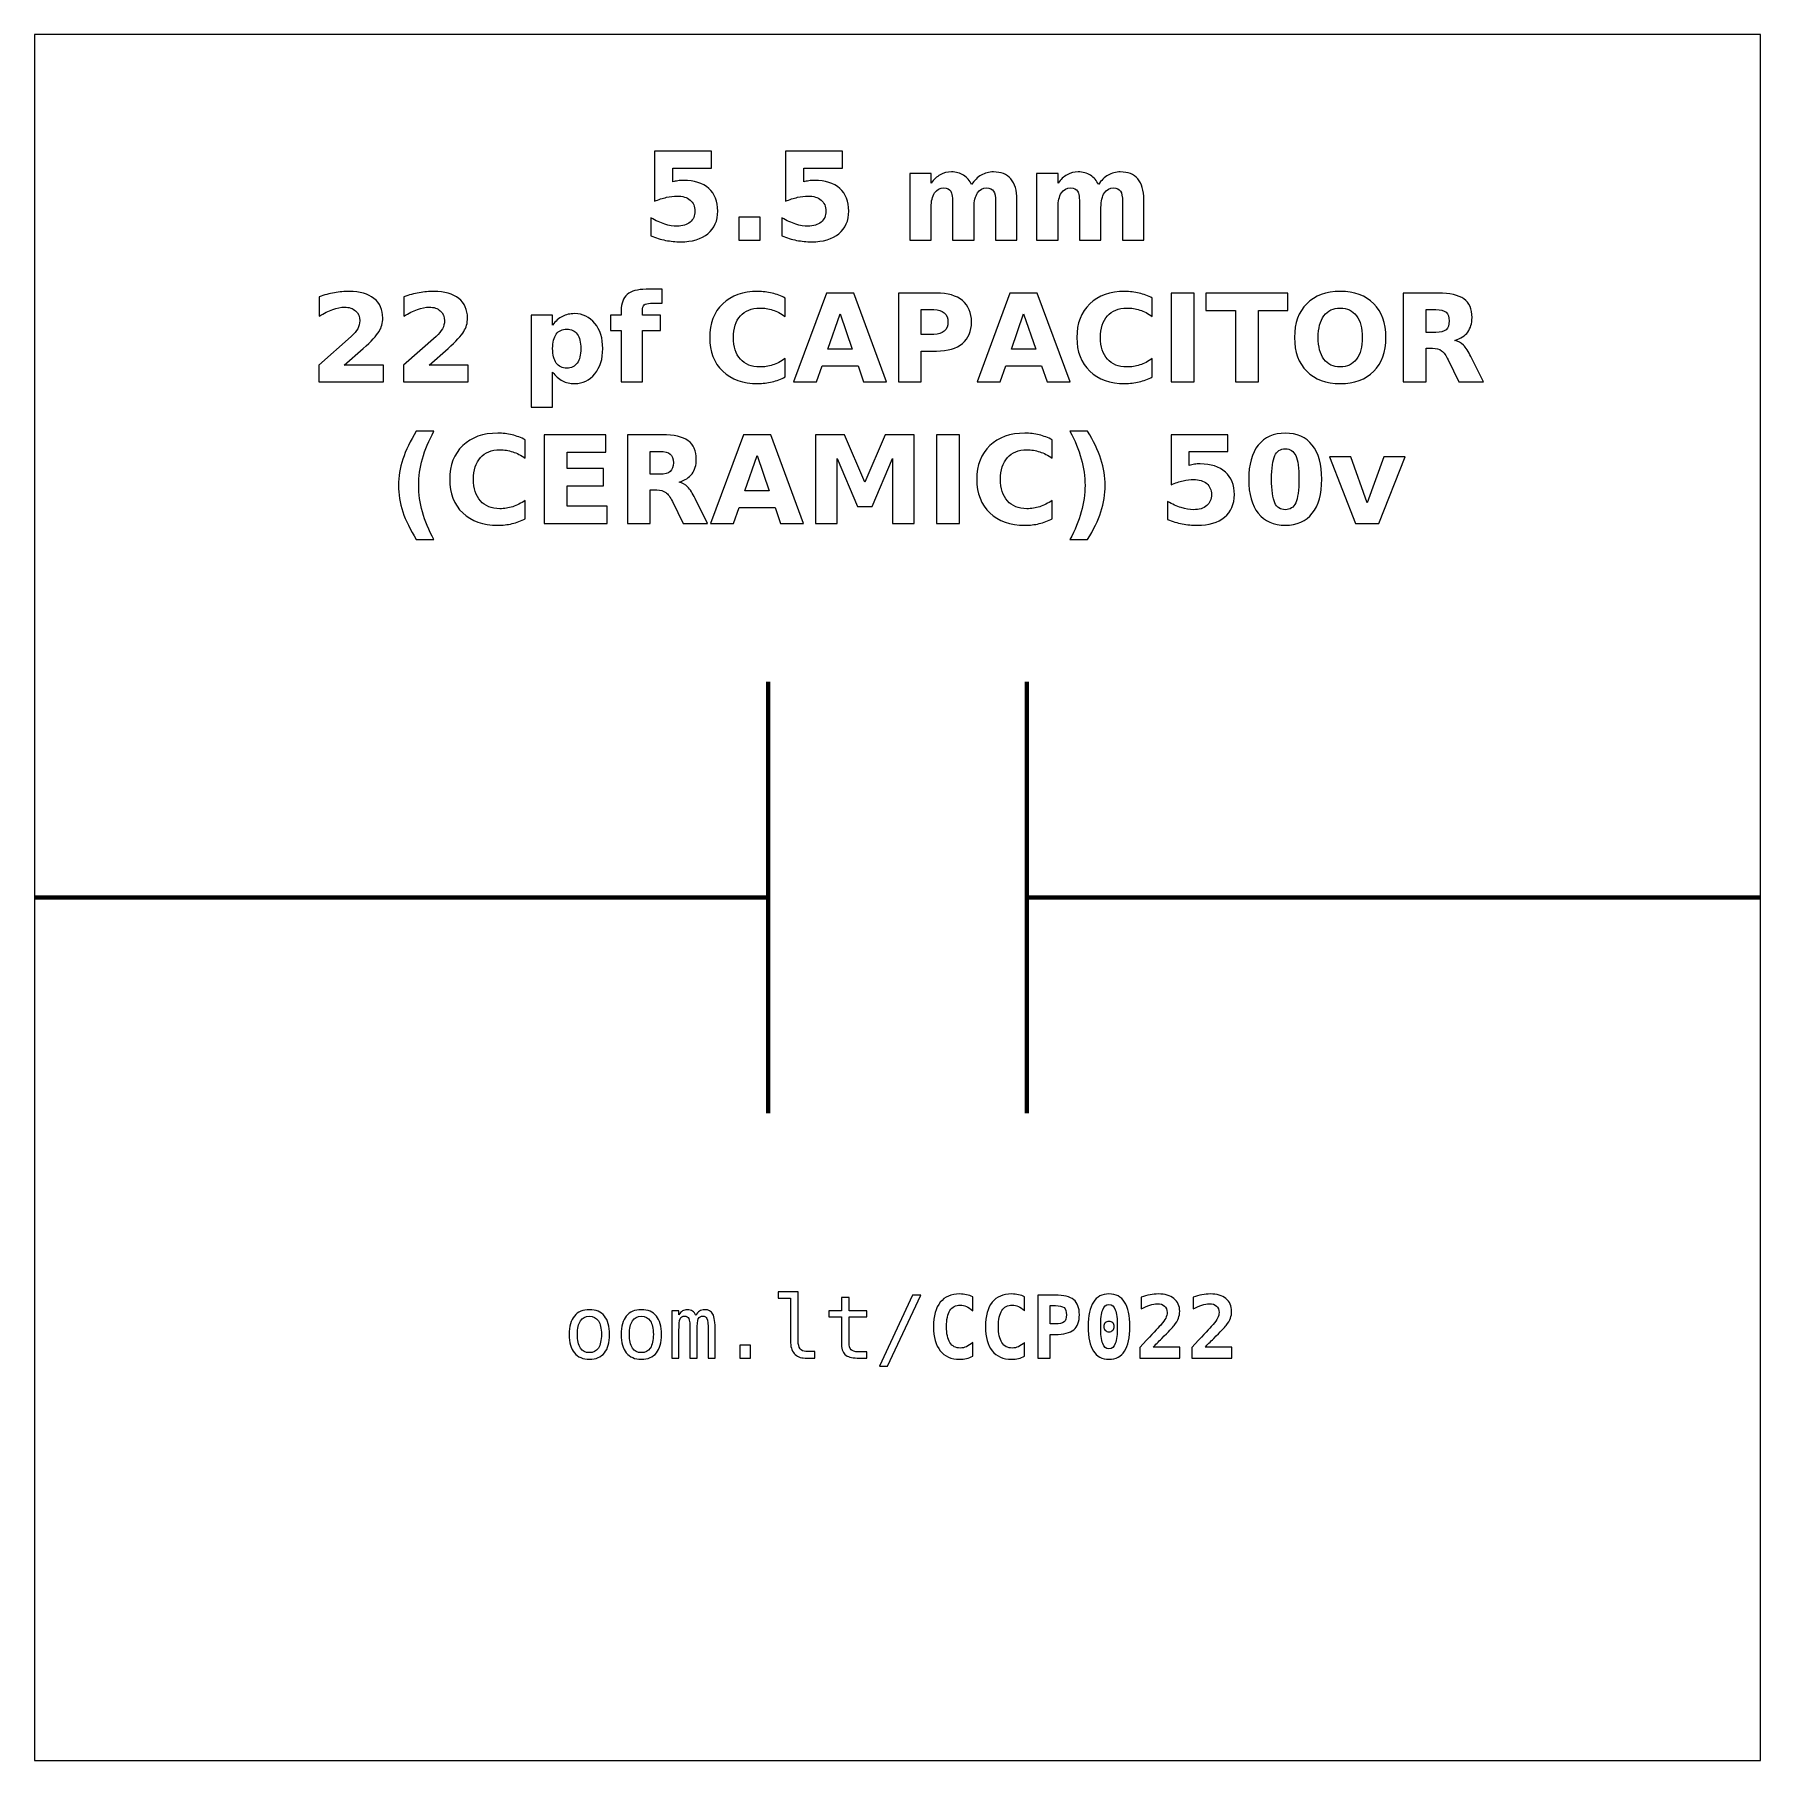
# Model space of a CAD drawing. Header units: centimetres. Extents: x -11.5 to -9.5, y -15.85 to -13.85.
import ezdxf

# ---------------------------------------------------------------- set-up
doc = ezdxf.new("R2010")
doc.units = ezdxf.units.CM
doc.header["$MEASUREMENT"] = 0
doc.layers.add('Layer 1', color=7, linetype='Continuous')

msp = doc.modelspace()

# ---------------------------------------------------------------- linework, layer by layer
at = {"layer": 'Layer 1', "color": 7}
msp.add_open_spline([(-11.5, -13.85), (-11.5, -13.85), (-9.5, -13.85), (-9.5, -13.85), (-9.5, -13.85), (-9.5, -13.85), (-9.5, -15.85), (-9.5, -15.85), (-9.5, -15.85), (-9.5, -15.85), (-11.5, -15.85), (-11.5, -15.85), (-11.5, -15.85), (-11.5, -15.85), (-11.5, -13.85), (-11.5, -13.85)], degree=3, knots=[0, 0, 0, 0, 0.25, 0.25, 0.25, 0.25, 0.5, 0.5, 0.5, 0.5, 0.75, 0.75, 0.75, 0.75, 1, 1, 1, 1], dxfattribs=at)
at = {"layer": 'Layer 1', "color": 250}
for points, knots in [([(-10.78164, -13.98534), (-10.78164, -13.98534), (-10.7157, -13.98534), (-10.7157, -13.98534), (-10.7157, -13.98534), (-10.7157, -13.98534), (-10.7157, -14.00484), (-10.7157, -14.00484), (-10.7157, -14.00484), (-10.7157, -14.00484), (-10.7605, -14.00484), (-10.7605, -14.00484), (-10.7605, -14.00484), (-10.7605, -14.00484), (-10.7605, -14.02076), (-10.7605, -14.02076), (-10.7605, -14.02076), (-10.75848, -14.02022), (-10.75645, -14.0198), (-10.75441, -14.01949), (-10.75441, -14.01949), (-10.75236, -14.01918), (-10.75022, -14.01904), (-10.74803, -14.01904), (-10.74803, -14.01904), (-10.73548, -14.01904), (-10.72572, -14.02217), (-10.71873, -14.02845), (-10.71873, -14.02845), (-10.71175, -14.03471), (-10.70827, -14.04345), (-10.70827, -14.05465), (-10.70827, -14.05465), (-10.70827, -14.06577), (-10.71208, -14.07448), (-10.71967, -14.08078), (-10.71967, -14.08078), (-10.72727, -14.08706), (-10.73783, -14.09021), (-10.75133, -14.09021), (-10.75133, -14.09021), (-10.75716, -14.09021), (-10.76295, -14.08964), (-10.76866, -14.08852), (-10.76866, -14.08852), (-10.77438, -14.08739), (-10.78007, -14.08569), (-10.78571, -14.08339), (-10.78571, -14.08339), (-10.78571, -14.08339), (-10.78571, -14.0625), (-10.78571, -14.0625), (-10.78571, -14.0625), (-10.78011, -14.06573), (-10.7748, -14.06813), (-10.76977, -14.06972), (-10.76977, -14.06972), (-10.76473, -14.07135), (-10.75998, -14.07215), (-10.75554, -14.07215), (-10.75554, -14.07215), (-10.74909, -14.07215), (-10.74404, -14.07057), (-10.74034, -14.06742), (-10.74034, -14.06742), (-10.73665, -14.06429), (-10.73479, -14.06004), (-10.73479, -14.05465), (-10.73479, -14.05465), (-10.73479, -14.04924), (-10.73665, -14.04498), (-10.74034, -14.04186), (-10.74034, -14.04186), (-10.74404, -14.03873), (-10.74909, -14.03718), (-10.75554, -14.03718), (-10.75554, -14.03718), (-10.75935, -14.03718), (-10.76342, -14.03767), (-10.76772, -14.03866), (-10.76772, -14.03866), (-10.77205, -14.03964), (-10.77668, -14.04117), (-10.78164, -14.04324), (-10.78164, -14.04324), (-10.78164, -14.04324), (-10.78164, -13.98534), (-10.78164, -13.98534)], [0, 0, 0, 0, 0.0454545, 0.0454545, 0.0454545, 0.0454545, 0.0909091, 0.0909091, 0.0909091, 0.0909091, 0.1363636, 0.1363636, 0.1363636, 0.1363636, 0.1818182, 0.1818182, 0.1818182, 0.1818182, 0.2272727, 0.2272727, 0.2272727, 0.2272727, 0.2727273, 0.2727273, 0.2727273, 0.2727273, 0.3181818, 0.3181818, 0.3181818, 0.3181818, 0.3636364, 0.3636364, 0.3636364, 0.3636364, 0.4090909, 0.4090909, 0.4090909, 0.4090909, 0.4545455, 0.4545455, 0.4545455, 0.4545455, 0.5, 0.5, 0.5, 0.5, 0.5454545, 0.5454545, 0.5454545, 0.5454545, 0.5909091, 0.5909091, 0.5909091, 0.5909091, 0.6363636, 0.6363636, 0.6363636, 0.6363636, 0.6818182, 0.6818182, 0.6818182, 0.6818182, 0.7272727, 0.7272727, 0.7272727, 0.7272727, 0.7727273, 0.7727273, 0.7727273, 0.7727273, 0.8181818, 0.8181818, 0.8181818, 0.8181818, 0.8636364, 0.8636364, 0.8636364, 0.8636364, 0.9090909, 0.9090909, 0.9090909, 0.9090909, 0.9545455, 0.9545455, 0.9545455, 0.9545455, 1, 1, 1, 1]), ([(-10.62985, -13.98534), (-10.62985, -13.98534), (-10.56391, -13.98534), (-10.56391, -13.98534), (-10.56391, -13.98534), (-10.56391, -13.98534), (-10.56391, -14.00484), (-10.56391, -14.00484), (-10.56391, -14.00484), (-10.56391, -14.00484), (-10.60871, -14.00484), (-10.60871, -14.00484), (-10.60871, -14.00484), (-10.60871, -14.00484), (-10.60871, -14.02076), (-10.60871, -14.02076), (-10.60871, -14.02076), (-10.60669, -14.02022), (-10.60466, -14.0198), (-10.60262, -14.01949), (-10.60262, -14.01949), (-10.60057, -14.01918), (-10.59843, -14.01904), (-10.59624, -14.01904), (-10.59624, -14.01904), (-10.58369, -14.01904), (-10.57393, -14.02217), (-10.56694, -14.02845), (-10.56694, -14.02845), (-10.55996, -14.03471), (-10.55648, -14.04345), (-10.55648, -14.05465), (-10.55648, -14.05465), (-10.55648, -14.06577), (-10.56029, -14.07448), (-10.56788, -14.08078), (-10.56788, -14.08078), (-10.57548, -14.08706), (-10.58604, -14.09021), (-10.59954, -14.09021), (-10.59954, -14.09021), (-10.60537, -14.09021), (-10.61116, -14.08964), (-10.61687, -14.08852), (-10.61687, -14.08852), (-10.62259, -14.08739), (-10.62828, -14.08569), (-10.63392, -14.08339), (-10.63392, -14.08339), (-10.63392, -14.08339), (-10.63392, -14.0625), (-10.63392, -14.0625), (-10.63392, -14.0625), (-10.62832, -14.06573), (-10.62301, -14.06813), (-10.61798, -14.06972), (-10.61798, -14.06972), (-10.61294, -14.07135), (-10.60819, -14.07215), (-10.60375, -14.07215), (-10.60375, -14.07215), (-10.5973, -14.07215), (-10.59225, -14.07057), (-10.58855, -14.06742), (-10.58855, -14.06742), (-10.58486, -14.06429), (-10.583, -14.06004), (-10.583, -14.05465), (-10.583, -14.05465), (-10.583, -14.04924), (-10.58486, -14.04498), (-10.58855, -14.04186), (-10.58855, -14.04186), (-10.59225, -14.03873), (-10.5973, -14.03718), (-10.60375, -14.03718), (-10.60375, -14.03718), (-10.60756, -14.03718), (-10.61163, -14.03767), (-10.61593, -14.03866), (-10.61593, -14.03866), (-10.62026, -14.03964), (-10.62489, -14.04117), (-10.62985, -14.04324), (-10.62985, -14.04324), (-10.62985, -14.04324), (-10.62985, -13.98534), (-10.62985, -13.98534)], [0, 0, 0, 0, 0.0454545, 0.0454545, 0.0454545, 0.0454545, 0.0909091, 0.0909091, 0.0909091, 0.0909091, 0.1363636, 0.1363636, 0.1363636, 0.1363636, 0.1818182, 0.1818182, 0.1818182, 0.1818182, 0.2272727, 0.2272727, 0.2272727, 0.2272727, 0.2727273, 0.2727273, 0.2727273, 0.2727273, 0.3181818, 0.3181818, 0.3181818, 0.3181818, 0.3636364, 0.3636364, 0.3636364, 0.3636364, 0.4090909, 0.4090909, 0.4090909, 0.4090909, 0.4545455, 0.4545455, 0.4545455, 0.4545455, 0.5, 0.5, 0.5, 0.5, 0.5454545, 0.5454545, 0.5454545, 0.5454545, 0.5909091, 0.5909091, 0.5909091, 0.5909091, 0.6363636, 0.6363636, 0.6363636, 0.6363636, 0.6818182, 0.6818182, 0.6818182, 0.6818182, 0.7272727, 0.7272727, 0.7272727, 0.7272727, 0.7727273, 0.7727273, 0.7727273, 0.7727273, 0.8181818, 0.8181818, 0.8181818, 0.8181818, 0.8636364, 0.8636364, 0.8636364, 0.8636364, 0.9090909, 0.9090909, 0.9090909, 0.9090909, 0.9545455, 0.9545455, 0.9545455, 0.9545455, 1, 1, 1, 1]), ([(-10.41412, -14.02386), (-10.41099, -14.01909), (-10.4073, -14.01544), (-10.40299, -14.01295), (-10.40299, -14.01295), (-10.39869, -14.01043), (-10.39399, -14.00919), (-10.38884, -14.00919), (-10.38884, -14.00919), (-10.37997, -14.00919), (-10.37322, -14.01192), (-10.36859, -14.0174), (-10.36859, -14.0174), (-10.36395, -14.02285), (-10.36162, -14.0308), (-10.36162, -14.04122), (-10.36162, -14.04122), (-10.36162, -14.04122), (-10.36162, -14.08821), (-10.36162, -14.08821), (-10.36162, -14.08821), (-10.36162, -14.08821), (-10.38644, -14.08821), (-10.38644, -14.08821), (-10.38644, -14.08821), (-10.38644, -14.08821), (-10.38644, -14.04797), (-10.38644, -14.04797), (-10.38644, -14.04797), (-10.38639, -14.04738), (-10.38637, -14.04677), (-10.38634, -14.04611), (-10.38634, -14.04611), (-10.38632, -14.04548), (-10.3863, -14.04456), (-10.3863, -14.04336), (-10.3863, -14.04336), (-10.3863, -14.0379), (-10.38709, -14.03393), (-10.38872, -14.03148), (-10.38872, -14.03148), (-10.39032, -14.02901), (-10.3929, -14.02779), (-10.39648, -14.02779), (-10.39648, -14.02779), (-10.40118, -14.02779), (-10.40478, -14.02972), (-10.40734, -14.03358), (-10.40734, -14.03358), (-10.40988, -14.03743), (-10.4112, -14.04301), (-10.4113, -14.05032), (-10.4113, -14.05032), (-10.4113, -14.05032), (-10.4113, -14.08821), (-10.4113, -14.08821), (-10.4113, -14.08821), (-10.4113, -14.08821), (-10.43611, -14.08821), (-10.43611, -14.08821), (-10.43611, -14.08821), (-10.43611, -14.08821), (-10.43611, -14.04797), (-10.43611, -14.04797), (-10.43611, -14.04797), (-10.43611, -14.03943), (-10.43684, -14.03393), (-10.43832, -14.03148), (-10.43832, -14.03148), (-10.43978, -14.02901), (-10.44239, -14.02779), (-10.44615, -14.02779), (-10.44615, -14.02779), (-10.4509, -14.02779), (-10.45455, -14.02974), (-10.45711, -14.03362), (-10.45711, -14.03362), (-10.45967, -14.0375), (-10.46097, -14.04303), (-10.46097, -14.05025), (-10.46097, -14.05025), (-10.46097, -14.05025), (-10.46097, -14.08821), (-10.46097, -14.08821), (-10.46097, -14.08821), (-10.46097, -14.08821), (-10.48578, -14.08821), (-10.48578, -14.08821), (-10.48578, -14.08821), (-10.48578, -14.08821), (-10.48578, -14.01105), (-10.48578, -14.01105), (-10.48578, -14.01105), (-10.48578, -14.01105), (-10.46097, -14.01105), (-10.46097, -14.01105), (-10.46097, -14.01105), (-10.46097, -14.01105), (-10.46097, -14.02236), (-10.46097, -14.02236), (-10.46097, -14.02236), (-10.45793, -14.01798), (-10.45445, -14.01472), (-10.45052, -14.0125), (-10.45052, -14.0125), (-10.4466, -14.01029), (-10.44227, -14.00919), (-10.43754, -14.00919), (-10.43754, -14.00919), (-10.43223, -14.00919), (-10.4275, -14.01048), (-10.42343, -14.01305), (-10.42343, -14.01305), (-10.41934, -14.01563), (-10.41623, -14.01923), (-10.41412, -14.02386)], [0, 0, 0, 0, 0.0344828, 0.0344828, 0.0344828, 0.0344828, 0.0689655, 0.0689655, 0.0689655, 0.0689655, 0.1034483, 0.1034483, 0.1034483, 0.1034483, 0.137931, 0.137931, 0.137931, 0.137931, 0.1724138, 0.1724138, 0.1724138, 0.1724138, 0.2068966, 0.2068966, 0.2068966, 0.2068966, 0.2413793, 0.2413793, 0.2413793, 0.2413793, 0.2758621, 0.2758621, 0.2758621, 0.2758621, 0.3103448, 0.3103448, 0.3103448, 0.3103448, 0.3448276, 0.3448276, 0.3448276, 0.3448276, 0.3793103, 0.3793103, 0.3793103, 0.3793103, 0.4137931, 0.4137931, 0.4137931, 0.4137931, 0.4482759, 0.4482759, 0.4482759, 0.4482759, 0.4827586, 0.4827586, 0.4827586, 0.4827586, 0.5172414, 0.5172414, 0.5172414, 0.5172414, 0.5517241, 0.5517241, 0.5517241, 0.5517241, 0.5862069, 0.5862069, 0.5862069, 0.5862069, 0.6206897, 0.6206897, 0.6206897, 0.6206897, 0.6551724, 0.6551724, 0.6551724, 0.6551724, 0.6896552, 0.6896552, 0.6896552, 0.6896552, 0.7241379, 0.7241379, 0.7241379, 0.7241379, 0.7586207, 0.7586207, 0.7586207, 0.7586207, 0.7931034, 0.7931034, 0.7931034, 0.7931034, 0.8275862, 0.8275862, 0.8275862, 0.8275862, 0.862069, 0.862069, 0.862069, 0.862069, 0.8965517, 0.8965517, 0.8965517, 0.8965517, 0.9310345, 0.9310345, 0.9310345, 0.9310345, 0.9655172, 0.9655172, 0.9655172, 0.9655172, 1, 1, 1, 1]), ([(-10.26708, -14.02386), (-10.26395, -14.01909), (-10.26026, -14.01544), (-10.25595, -14.01295), (-10.25595, -14.01295), (-10.25165, -14.01043), (-10.24695, -14.00919), (-10.2418, -14.00919), (-10.2418, -14.00919), (-10.23293, -14.00919), (-10.22618, -14.01192), (-10.22155, -14.0174), (-10.22155, -14.0174), (-10.21691, -14.02285), (-10.21458, -14.0308), (-10.21458, -14.04122), (-10.21458, -14.04122), (-10.21458, -14.04122), (-10.21458, -14.08821), (-10.21458, -14.08821), (-10.21458, -14.08821), (-10.21458, -14.08821), (-10.2394, -14.08821), (-10.2394, -14.08821), (-10.2394, -14.08821), (-10.2394, -14.08821), (-10.2394, -14.04797), (-10.2394, -14.04797), (-10.2394, -14.04797), (-10.23935, -14.04738), (-10.23933, -14.04677), (-10.2393, -14.04611), (-10.2393, -14.04611), (-10.23928, -14.04548), (-10.23926, -14.04456), (-10.23926, -14.04336), (-10.23926, -14.04336), (-10.23926, -14.0379), (-10.24005, -14.03393), (-10.24168, -14.03148), (-10.24168, -14.03148), (-10.24328, -14.02901), (-10.24586, -14.02779), (-10.24944, -14.02779), (-10.24944, -14.02779), (-10.25414, -14.02779), (-10.25774, -14.02972), (-10.2603, -14.03358), (-10.2603, -14.03358), (-10.26284, -14.03743), (-10.26416, -14.04301), (-10.26426, -14.05032), (-10.26426, -14.05032), (-10.26426, -14.05032), (-10.26426, -14.08821), (-10.26426, -14.08821), (-10.26426, -14.08821), (-10.26426, -14.08821), (-10.28907, -14.08821), (-10.28907, -14.08821), (-10.28907, -14.08821), (-10.28907, -14.08821), (-10.28907, -14.04797), (-10.28907, -14.04797), (-10.28907, -14.04797), (-10.28907, -14.03943), (-10.2898, -14.03393), (-10.29128, -14.03148), (-10.29128, -14.03148), (-10.29274, -14.02901), (-10.29535, -14.02779), (-10.29911, -14.02779), (-10.29911, -14.02779), (-10.30386, -14.02779), (-10.30751, -14.02974), (-10.31007, -14.03362), (-10.31007, -14.03362), (-10.31263, -14.0375), (-10.31393, -14.04303), (-10.31393, -14.05025), (-10.31393, -14.05025), (-10.31393, -14.05025), (-10.31393, -14.08821), (-10.31393, -14.08821), (-10.31393, -14.08821), (-10.31393, -14.08821), (-10.33874, -14.08821), (-10.33874, -14.08821), (-10.33874, -14.08821), (-10.33874, -14.08821), (-10.33874, -14.01105), (-10.33874, -14.01105), (-10.33874, -14.01105), (-10.33874, -14.01105), (-10.31393, -14.01105), (-10.31393, -14.01105), (-10.31393, -14.01105), (-10.31393, -14.01105), (-10.31393, -14.02236), (-10.31393, -14.02236), (-10.31393, -14.02236), (-10.31089, -14.01798), (-10.30741, -14.01472), (-10.30348, -14.0125), (-10.30348, -14.0125), (-10.29956, -14.01029), (-10.29523, -14.00919), (-10.2905, -14.00919), (-10.2905, -14.00919), (-10.28519, -14.00919), (-10.28046, -14.01048), (-10.27639, -14.01305), (-10.27639, -14.01305), (-10.2723, -14.01563), (-10.26919, -14.01923), (-10.26708, -14.02386)], [0, 0, 0, 0, 0.0344828, 0.0344828, 0.0344828, 0.0344828, 0.0689655, 0.0689655, 0.0689655, 0.0689655, 0.1034483, 0.1034483, 0.1034483, 0.1034483, 0.137931, 0.137931, 0.137931, 0.137931, 0.1724138, 0.1724138, 0.1724138, 0.1724138, 0.2068966, 0.2068966, 0.2068966, 0.2068966, 0.2413793, 0.2413793, 0.2413793, 0.2413793, 0.2758621, 0.2758621, 0.2758621, 0.2758621, 0.3103448, 0.3103448, 0.3103448, 0.3103448, 0.3448276, 0.3448276, 0.3448276, 0.3448276, 0.3793103, 0.3793103, 0.3793103, 0.3793103, 0.4137931, 0.4137931, 0.4137931, 0.4137931, 0.4482759, 0.4482759, 0.4482759, 0.4482759, 0.4827586, 0.4827586, 0.4827586, 0.4827586, 0.5172414, 0.5172414, 0.5172414, 0.5172414, 0.5517241, 0.5517241, 0.5517241, 0.5517241, 0.5862069, 0.5862069, 0.5862069, 0.5862069, 0.6206897, 0.6206897, 0.6206897, 0.6206897, 0.6551724, 0.6551724, 0.6551724, 0.6551724, 0.6896552, 0.6896552, 0.6896552, 0.6896552, 0.7241379, 0.7241379, 0.7241379, 0.7241379, 0.7586207, 0.7586207, 0.7586207, 0.7586207, 0.7931034, 0.7931034, 0.7931034, 0.7931034, 0.8275862, 0.8275862, 0.8275862, 0.8275862, 0.862069, 0.862069, 0.862069, 0.862069, 0.8965517, 0.8965517, 0.8965517, 0.8965517, 0.9310345, 0.9310345, 0.9310345, 0.9310345, 0.9655172, 0.9655172, 0.9655172, 0.9655172, 1, 1, 1, 1]), ([(-10.68402, -14.06154), (-10.68402, -14.06154), (-10.6592, -14.06154), (-10.6592, -14.06154), (-10.6592, -14.06154), (-10.6592, -14.06154), (-10.6592, -14.08821), (-10.6592, -14.08821), (-10.6592, -14.08821), (-10.6592, -14.08821), (-10.68402, -14.08821), (-10.68402, -14.08821), (-10.68402, -14.08821), (-10.68402, -14.08821), (-10.68402, -14.06154), (-10.68402, -14.06154)], [0, 0, 0, 0, 0.25, 0.25, 0.25, 0.25, 0.5, 0.5, 0.5, 0.5, 0.75, 0.75, 0.75, 0.75, 1, 1, 1, 1]), ([(-11.14102, -14.23296), (-11.14102, -14.23296), (-11.09574, -14.23296), (-11.09574, -14.23296), (-11.09574, -14.23296), (-11.09574, -14.23296), (-11.09574, -14.25246), (-11.09574, -14.25246), (-11.09574, -14.25246), (-11.09574, -14.25246), (-11.17051, -14.25246), (-11.17051, -14.25246), (-11.17051, -14.25246), (-11.17051, -14.25246), (-11.17051, -14.23296), (-11.17051, -14.23296), (-11.17051, -14.23296), (-11.17051, -14.23296), (-11.13295, -14.19983), (-11.13295, -14.19983), (-11.13295, -14.19983), (-11.12959, -14.19679), (-11.12712, -14.19383), (-11.12552, -14.19094), (-11.12552, -14.19094), (-11.1239, -14.18804), (-11.1231, -14.18503), (-11.1231, -14.1819), (-11.1231, -14.1819), (-11.1231, -14.17708), (-11.12472, -14.1732), (-11.12796, -14.17026), (-11.12796, -14.17026), (-11.13119, -14.16732), (-11.13549, -14.16587), (-11.14088, -14.16587), (-11.14088, -14.16587), (-11.14501, -14.16587), (-11.14953, -14.16676), (-11.15445, -14.16852), (-11.15445, -14.16852), (-11.15936, -14.17029), (-11.16463, -14.17292), (-11.17023, -14.1764), (-11.17023, -14.1764), (-11.17023, -14.1764), (-11.17023, -14.1538), (-11.17023, -14.1538), (-11.17023, -14.1538), (-11.16425, -14.15183), (-11.15835, -14.15032), (-11.15252, -14.14929), (-11.15252, -14.14929), (-11.14668, -14.14825), (-11.14097, -14.14773), (-11.13535, -14.14773), (-11.13535, -14.14773), (-11.12305, -14.14773), (-11.11348, -14.15044), (-11.10666, -14.15587), (-11.10666, -14.15587), (-11.09984, -14.16128), (-11.09643, -14.16883), (-11.09643, -14.17854), (-11.09643, -14.17854), (-11.09643, -14.18414), (-11.09788, -14.18936), (-11.10078, -14.19421), (-11.10078, -14.19421), (-11.10367, -14.19905), (-11.10976, -14.20554), (-11.11903, -14.21368), (-11.11903, -14.21368), (-11.11903, -14.21368), (-11.14102, -14.23296), (-11.14102, -14.23296)], [0, 0, 0, 0, 0.0526316, 0.0526316, 0.0526316, 0.0526316, 0.1052632, 0.1052632, 0.1052632, 0.1052632, 0.1578947, 0.1578947, 0.1578947, 0.1578947, 0.2105263, 0.2105263, 0.2105263, 0.2105263, 0.2631579, 0.2631579, 0.2631579, 0.2631579, 0.3157895, 0.3157895, 0.3157895, 0.3157895, 0.3684211, 0.3684211, 0.3684211, 0.3684211, 0.4210526, 0.4210526, 0.4210526, 0.4210526, 0.4736842, 0.4736842, 0.4736842, 0.4736842, 0.5263158, 0.5263158, 0.5263158, 0.5263158, 0.5789474, 0.5789474, 0.5789474, 0.5789474, 0.6315789, 0.6315789, 0.6315789, 0.6315789, 0.6842105, 0.6842105, 0.6842105, 0.6842105, 0.7368421, 0.7368421, 0.7368421, 0.7368421, 0.7894737, 0.7894737, 0.7894737, 0.7894737, 0.8421053, 0.8421053, 0.8421053, 0.8421053, 0.8947368, 0.8947368, 0.8947368, 0.8947368, 0.9473684, 0.9473684, 0.9473684, 0.9473684, 1, 1, 1, 1]), ([(-11.04283, -14.23296), (-11.04283, -14.23296), (-10.99755, -14.23296), (-10.99755, -14.23296), (-10.99755, -14.23296), (-10.99755, -14.23296), (-10.99755, -14.25246), (-10.99755, -14.25246), (-10.99755, -14.25246), (-10.99755, -14.25246), (-11.07232, -14.25246), (-11.07232, -14.25246), (-11.07232, -14.25246), (-11.07232, -14.25246), (-11.07232, -14.23296), (-11.07232, -14.23296), (-11.07232, -14.23296), (-11.07232, -14.23296), (-11.03476, -14.19983), (-11.03476, -14.19983), (-11.03476, -14.19983), (-11.0314, -14.19679), (-11.02893, -14.19383), (-11.02733, -14.19094), (-11.02733, -14.19094), (-11.02571, -14.18804), (-11.02491, -14.18503), (-11.02491, -14.1819), (-11.02491, -14.1819), (-11.02491, -14.17708), (-11.02653, -14.1732), (-11.02977, -14.17026), (-11.02977, -14.17026), (-11.033, -14.16732), (-11.0373, -14.16587), (-11.04269, -14.16587), (-11.04269, -14.16587), (-11.04682, -14.16587), (-11.05134, -14.16676), (-11.05626, -14.16852), (-11.05626, -14.16852), (-11.06117, -14.17029), (-11.06644, -14.17292), (-11.07204, -14.1764), (-11.07204, -14.1764), (-11.07204, -14.1764), (-11.07204, -14.1538), (-11.07204, -14.1538), (-11.07204, -14.1538), (-11.06606, -14.15183), (-11.06016, -14.15032), (-11.05433, -14.14929), (-11.05433, -14.14929), (-11.04849, -14.14825), (-11.04278, -14.14773), (-11.03716, -14.14773), (-11.03716, -14.14773), (-11.02486, -14.14773), (-11.01529, -14.15044), (-11.00847, -14.15587), (-11.00847, -14.15587), (-11.00165, -14.16128), (-10.99824, -14.16883), (-10.99824, -14.17854), (-10.99824, -14.17854), (-10.99824, -14.18414), (-10.99969, -14.18936), (-11.00259, -14.19421), (-11.00259, -14.19421), (-11.00548, -14.19905), (-11.01157, -14.20554), (-11.02084, -14.21368), (-11.02084, -14.21368), (-11.02084, -14.21368), (-11.04283, -14.23296), (-11.04283, -14.23296)], [0, 0, 0, 0, 0.0526316, 0.0526316, 0.0526316, 0.0526316, 0.1052632, 0.1052632, 0.1052632, 0.1052632, 0.1578947, 0.1578947, 0.1578947, 0.1578947, 0.2105263, 0.2105263, 0.2105263, 0.2105263, 0.2631579, 0.2631579, 0.2631579, 0.2631579, 0.3157895, 0.3157895, 0.3157895, 0.3157895, 0.3684211, 0.3684211, 0.3684211, 0.3684211, 0.4210526, 0.4210526, 0.4210526, 0.4210526, 0.4736842, 0.4736842, 0.4736842, 0.4736842, 0.5263158, 0.5263158, 0.5263158, 0.5263158, 0.5789474, 0.5789474, 0.5789474, 0.5789474, 0.6315789, 0.6315789, 0.6315789, 0.6315789, 0.6842105, 0.6842105, 0.6842105, 0.6842105, 0.7368421, 0.7368421, 0.7368421, 0.7368421, 0.7894737, 0.7894737, 0.7894737, 0.7894737, 0.8421053, 0.8421053, 0.8421053, 0.8421053, 0.8947368, 0.8947368, 0.8947368, 0.8947368, 0.9473684, 0.9473684, 0.9473684, 0.9473684, 1, 1, 1, 1]), ([(-10.77251, -14.14524), (-10.77251, -14.14524), (-10.77251, -14.16142), (-10.77251, -14.16142), (-10.77251, -14.16142), (-10.77251, -14.16142), (-10.78617, -14.16142), (-10.78617, -14.16142), (-10.78617, -14.16142), (-10.78965, -14.16142), (-10.7921, -14.16206), (-10.79346, -14.16333), (-10.79346, -14.16333), (-10.79485, -14.1646), (-10.79553, -14.16678), (-10.79553, -14.16991), (-10.79553, -14.16991), (-10.79553, -14.16991), (-10.79553, -14.1753), (-10.79553, -14.1753), (-10.79553, -14.1753), (-10.79553, -14.1753), (-10.77446, -14.1753), (-10.77446, -14.1753), (-10.77446, -14.1753), (-10.77446, -14.1753), (-10.77446, -14.19294), (-10.77446, -14.19294), (-10.77446, -14.19294), (-10.77446, -14.19294), (-10.79553, -14.19294), (-10.79553, -14.19294), (-10.79553, -14.19294), (-10.79553, -14.19294), (-10.79553, -14.25246), (-10.79553, -14.25246), (-10.79553, -14.25246), (-10.79553, -14.25246), (-10.8202, -14.25246), (-10.8202, -14.25246), (-10.8202, -14.25246), (-10.8202, -14.25246), (-10.8202, -14.19294), (-10.8202, -14.19294), (-10.8202, -14.19294), (-10.8202, -14.19294), (-10.83246, -14.19294), (-10.83246, -14.19294), (-10.83246, -14.19294), (-10.83246, -14.19294), (-10.83246, -14.1753), (-10.83246, -14.1753), (-10.83246, -14.1753), (-10.83246, -14.1753), (-10.8202, -14.1753), (-10.8202, -14.1753), (-10.8202, -14.1753), (-10.8202, -14.1753), (-10.8202, -14.16991), (-10.8202, -14.16991), (-10.8202, -14.16991), (-10.8202, -14.16151), (-10.81785, -14.15528), (-10.81317, -14.15126), (-10.81317, -14.15126), (-10.80849, -14.14724), (-10.80122, -14.14524), (-10.79139, -14.14524), (-10.79139, -14.14524), (-10.79139, -14.14524), (-10.77251, -14.14524), (-10.77251, -14.14524)], [0, 0, 0, 0, 0.0555556, 0.0555556, 0.0555556, 0.0555556, 0.1111111, 0.1111111, 0.1111111, 0.1111111, 0.1666667, 0.1666667, 0.1666667, 0.1666667, 0.2222222, 0.2222222, 0.2222222, 0.2222222, 0.2777778, 0.2777778, 0.2777778, 0.2777778, 0.3333333, 0.3333333, 0.3333333, 0.3333333, 0.3888889, 0.3888889, 0.3888889, 0.3888889, 0.4444444, 0.4444444, 0.4444444, 0.4444444, 0.5, 0.5, 0.5, 0.5, 0.5555556, 0.5555556, 0.5555556, 0.5555556, 0.6111111, 0.6111111, 0.6111111, 0.6111111, 0.6666667, 0.6666667, 0.6666667, 0.6666667, 0.7222222, 0.7222222, 0.7222222, 0.7222222, 0.7777778, 0.7777778, 0.7777778, 0.7777778, 0.8333333, 0.8333333, 0.8333333, 0.8333333, 0.8888889, 0.8888889, 0.8888889, 0.8888889, 0.9444444, 0.9444444, 0.9444444, 0.9444444, 1, 1, 1, 1]), ([(-10.63011, -14.24682), (-10.63497, -14.24933), (-10.64005, -14.25124), (-10.64535, -14.25253), (-10.64535, -14.25253), (-10.65061, -14.25382), (-10.65614, -14.25446), (-10.66188, -14.25446), (-10.66188, -14.25446), (-10.679, -14.25446), (-10.69257, -14.24966), (-10.70259, -14.24009), (-10.70259, -14.24009), (-10.71261, -14.23052), (-10.71762, -14.21754), (-10.71762, -14.20112), (-10.71762, -14.20112), (-10.71762, -14.18468), (-10.71261, -14.17167), (-10.70259, -14.1621), (-10.70259, -14.1621), (-10.69257, -14.15253), (-10.679, -14.14773), (-10.66188, -14.14773), (-10.66188, -14.14773), (-10.65614, -14.14773), (-10.65061, -14.14837), (-10.64535, -14.14966), (-10.64535, -14.14966), (-10.64005, -14.15095), (-10.63497, -14.15286), (-10.63011, -14.15538), (-10.63011, -14.15538), (-10.63011, -14.15538), (-10.63011, -14.17666), (-10.63011, -14.17666), (-10.63011, -14.17666), (-10.63502, -14.1733), (-10.63987, -14.17085), (-10.64464, -14.1693), (-10.64464, -14.1693), (-10.64941, -14.16772), (-10.65445, -14.16695), (-10.65974, -14.16695), (-10.65974, -14.16695), (-10.66919, -14.16695), (-10.67665, -14.16998), (-10.68206, -14.17605), (-10.68206, -14.17605), (-10.68749, -14.18212), (-10.6902, -14.19047), (-10.6902, -14.20112), (-10.6902, -14.20112), (-10.6902, -14.21175), (-10.68749, -14.22008), (-10.68206, -14.22614), (-10.68206, -14.22614), (-10.67665, -14.23221), (-10.66919, -14.23524), (-10.65974, -14.23524), (-10.65974, -14.23524), (-10.65445, -14.23524), (-10.64941, -14.23447), (-10.64464, -14.23289), (-10.64464, -14.23289), (-10.63987, -14.23134), (-10.63502, -14.22889), (-10.63011, -14.22553), (-10.63011, -14.22553), (-10.63011, -14.22553), (-10.63011, -14.24682), (-10.63011, -14.24682)], [0, 0, 0, 0, 0.0555556, 0.0555556, 0.0555556, 0.0555556, 0.1111111, 0.1111111, 0.1111111, 0.1111111, 0.1666667, 0.1666667, 0.1666667, 0.1666667, 0.2222222, 0.2222222, 0.2222222, 0.2222222, 0.2777778, 0.2777778, 0.2777778, 0.2777778, 0.3333333, 0.3333333, 0.3333333, 0.3333333, 0.3888889, 0.3888889, 0.3888889, 0.3888889, 0.4444444, 0.4444444, 0.4444444, 0.4444444, 0.5, 0.5, 0.5, 0.5, 0.5555556, 0.5555556, 0.5555556, 0.5555556, 0.6111111, 0.6111111, 0.6111111, 0.6111111, 0.6666667, 0.6666667, 0.6666667, 0.6666667, 0.7222222, 0.7222222, 0.7222222, 0.7222222, 0.7777778, 0.7777778, 0.7777778, 0.7777778, 0.8333333, 0.8333333, 0.8333333, 0.8333333, 0.8888889, 0.8888889, 0.8888889, 0.8888889, 0.9444444, 0.9444444, 0.9444444, 0.9444444, 1, 1, 1, 1]), ([(-10.54572, -14.23374), (-10.54572, -14.23374), (-10.58721, -14.23374), (-10.58721, -14.23374), (-10.58721, -14.23374), (-10.58721, -14.23374), (-10.59375, -14.25246), (-10.59375, -14.25246), (-10.59375, -14.25246), (-10.59375, -14.25246), (-10.62042, -14.25246), (-10.62042, -14.25246), (-10.62042, -14.25246), (-10.62042, -14.25246), (-10.58232, -14.14959), (-10.58232, -14.14959), (-10.58232, -14.14959), (-10.58232, -14.14959), (-10.55069, -14.14959), (-10.55069, -14.14959), (-10.55069, -14.14959), (-10.55069, -14.14959), (-10.51259, -14.25246), (-10.51259, -14.25246), (-10.51259, -14.25246), (-10.51259, -14.25246), (-10.53926, -14.25246), (-10.53926, -14.25246), (-10.53926, -14.25246), (-10.53926, -14.25246), (-10.54572, -14.23374), (-10.54572, -14.23374)], [0, 0, 0, 0, 0.125, 0.125, 0.125, 0.125, 0.25, 0.25, 0.25, 0.25, 0.375, 0.375, 0.375, 0.375, 0.5, 0.5, 0.5, 0.5, 0.625, 0.625, 0.625, 0.625, 0.75, 0.75, 0.75, 0.75, 0.875, 0.875, 0.875, 0.875, 1, 1, 1, 1]), ([(-10.49892, -14.14959), (-10.49892, -14.14959), (-10.4549, -14.14959), (-10.4549, -14.14959), (-10.4549, -14.14959), (-10.4418, -14.14959), (-10.43175, -14.15251), (-10.42474, -14.15832), (-10.42474, -14.15832), (-10.41774, -14.16413), (-10.41423, -14.1724), (-10.41423, -14.18315), (-10.41423, -14.18315), (-10.41423, -14.19392), (-10.41774, -14.20222), (-10.42474, -14.20803), (-10.42474, -14.20803), (-10.43175, -14.21384), (-10.4418, -14.21676), (-10.4549, -14.21676), (-10.4549, -14.21676), (-10.4549, -14.21676), (-10.47239, -14.21676), (-10.47239, -14.21676), (-10.47239, -14.21676), (-10.47239, -14.21676), (-10.47239, -14.25246), (-10.47239, -14.25246), (-10.47239, -14.25246), (-10.47239, -14.25246), (-10.49892, -14.25246), (-10.49892, -14.25246), (-10.49892, -14.25246), (-10.49892, -14.25246), (-10.49892, -14.14959), (-10.49892, -14.14959)], [0, 0, 0, 0, 0.1111111, 0.1111111, 0.1111111, 0.1111111, 0.2222222, 0.2222222, 0.2222222, 0.2222222, 0.3333333, 0.3333333, 0.3333333, 0.3333333, 0.4444444, 0.4444444, 0.4444444, 0.4444444, 0.5555556, 0.5555556, 0.5555556, 0.5555556, 0.6666667, 0.6666667, 0.6666667, 0.6666667, 0.7777778, 0.7777778, 0.7777778, 0.7777778, 0.8888889, 0.8888889, 0.8888889, 0.8888889, 1, 1, 1, 1]), ([(-10.33309, -14.23374), (-10.33309, -14.23374), (-10.37458, -14.23374), (-10.37458, -14.23374), (-10.37458, -14.23374), (-10.37458, -14.23374), (-10.38112, -14.25246), (-10.38112, -14.25246), (-10.38112, -14.25246), (-10.38112, -14.25246), (-10.40779, -14.25246), (-10.40779, -14.25246), (-10.40779, -14.25246), (-10.40779, -14.25246), (-10.36969, -14.14959), (-10.36969, -14.14959), (-10.36969, -14.14959), (-10.36969, -14.14959), (-10.33806, -14.14959), (-10.33806, -14.14959), (-10.33806, -14.14959), (-10.33806, -14.14959), (-10.29996, -14.25246), (-10.29996, -14.25246), (-10.29996, -14.25246), (-10.29996, -14.25246), (-10.32663, -14.25246), (-10.32663, -14.25246), (-10.32663, -14.25246), (-10.32663, -14.25246), (-10.33309, -14.23374), (-10.33309, -14.23374)], [0, 0, 0, 0, 0.125, 0.125, 0.125, 0.125, 0.25, 0.25, 0.25, 0.25, 0.375, 0.375, 0.375, 0.375, 0.5, 0.5, 0.5, 0.5, 0.625, 0.625, 0.625, 0.625, 0.75, 0.75, 0.75, 0.75, 0.875, 0.875, 0.875, 0.875, 1, 1, 1, 1]), ([(-10.20471, -14.24682), (-10.20957, -14.24933), (-10.21465, -14.25124), (-10.21995, -14.25253), (-10.21995, -14.25253), (-10.22521, -14.25382), (-10.23074, -14.25446), (-10.23648, -14.25446), (-10.23648, -14.25446), (-10.2536, -14.25446), (-10.26717, -14.24966), (-10.27719, -14.24009), (-10.27719, -14.24009), (-10.28721, -14.23052), (-10.29222, -14.21754), (-10.29222, -14.20112), (-10.29222, -14.20112), (-10.29222, -14.18468), (-10.28721, -14.17167), (-10.27719, -14.1621), (-10.27719, -14.1621), (-10.26717, -14.15253), (-10.2536, -14.14773), (-10.23648, -14.14773), (-10.23648, -14.14773), (-10.23074, -14.14773), (-10.22521, -14.14837), (-10.21995, -14.14966), (-10.21995, -14.14966), (-10.21465, -14.15095), (-10.20957, -14.15286), (-10.20471, -14.15538), (-10.20471, -14.15538), (-10.20471, -14.15538), (-10.20471, -14.17666), (-10.20471, -14.17666), (-10.20471, -14.17666), (-10.20962, -14.1733), (-10.21447, -14.17085), (-10.21924, -14.1693), (-10.21924, -14.1693), (-10.22401, -14.16772), (-10.22905, -14.16695), (-10.23434, -14.16695), (-10.23434, -14.16695), (-10.24379, -14.16695), (-10.25125, -14.16998), (-10.25666, -14.17605), (-10.25666, -14.17605), (-10.26209, -14.18212), (-10.2648, -14.19047), (-10.2648, -14.20112), (-10.2648, -14.20112), (-10.2648, -14.21175), (-10.26209, -14.22008), (-10.25666, -14.22614), (-10.25666, -14.22614), (-10.25125, -14.23221), (-10.24379, -14.23524), (-10.23434, -14.23524), (-10.23434, -14.23524), (-10.22905, -14.23524), (-10.22401, -14.23447), (-10.21924, -14.23289), (-10.21924, -14.23289), (-10.21447, -14.23134), (-10.20962, -14.22889), (-10.20471, -14.22553), (-10.20471, -14.22553), (-10.20471, -14.22553), (-10.20471, -14.24682), (-10.20471, -14.24682)], [0, 0, 0, 0, 0.0555556, 0.0555556, 0.0555556, 0.0555556, 0.1111111, 0.1111111, 0.1111111, 0.1111111, 0.1666667, 0.1666667, 0.1666667, 0.1666667, 0.2222222, 0.2222222, 0.2222222, 0.2222222, 0.2777778, 0.2777778, 0.2777778, 0.2777778, 0.3333333, 0.3333333, 0.3333333, 0.3333333, 0.3888889, 0.3888889, 0.3888889, 0.3888889, 0.4444444, 0.4444444, 0.4444444, 0.4444444, 0.5, 0.5, 0.5, 0.5, 0.5555556, 0.5555556, 0.5555556, 0.5555556, 0.6111111, 0.6111111, 0.6111111, 0.6111111, 0.6666667, 0.6666667, 0.6666667, 0.6666667, 0.7222222, 0.7222222, 0.7222222, 0.7222222, 0.7777778, 0.7777778, 0.7777778, 0.7777778, 0.8333333, 0.8333333, 0.8333333, 0.8333333, 0.8888889, 0.8888889, 0.8888889, 0.8888889, 0.9444444, 0.9444444, 0.9444444, 0.9444444, 1, 1, 1, 1]), ([(-10.18274, -14.14959), (-10.18274, -14.14959), (-10.15621, -14.14959), (-10.15621, -14.14959), (-10.15621, -14.14959), (-10.15621, -14.14959), (-10.15621, -14.25246), (-10.15621, -14.25246), (-10.15621, -14.25246), (-10.15621, -14.25246), (-10.18274, -14.25246), (-10.18274, -14.25246), (-10.18274, -14.25246), (-10.18274, -14.25246), (-10.18274, -14.14959), (-10.18274, -14.14959)], [0, 0, 0, 0, 0.25, 0.25, 0.25, 0.25, 0.5, 0.5, 0.5, 0.5, 0.75, 0.75, 0.75, 0.75, 1, 1, 1, 1]), ([(-10.14253, -14.14959), (-10.14253, -14.14959), (-10.04773, -14.14959), (-10.04773, -14.14959), (-10.04773, -14.14959), (-10.04773, -14.14959), (-10.04773, -14.16965), (-10.04773, -14.16965), (-10.04773, -14.16965), (-10.04773, -14.16965), (-10.08183, -14.16965), (-10.08183, -14.16965), (-10.08183, -14.16965), (-10.08183, -14.16965), (-10.08183, -14.25246), (-10.08183, -14.25246), (-10.08183, -14.25246), (-10.08183, -14.25246), (-10.10836, -14.25246), (-10.10836, -14.25246), (-10.10836, -14.25246), (-10.10836, -14.25246), (-10.10836, -14.16965), (-10.10836, -14.16965), (-10.10836, -14.16965), (-10.10836, -14.16965), (-10.14253, -14.16965), (-10.14253, -14.16965), (-10.14253, -14.16965), (-10.14253, -14.16965), (-10.14253, -14.14959), (-10.14253, -14.14959)], [0, 0, 0, 0, 0.125, 0.125, 0.125, 0.125, 0.25, 0.25, 0.25, 0.25, 0.375, 0.375, 0.375, 0.375, 0.5, 0.5, 0.5, 0.5, 0.625, 0.625, 0.625, 0.625, 0.75, 0.75, 0.75, 0.75, 0.875, 0.875, 0.875, 0.875, 1, 1, 1, 1]), ([(-9.987, -14.14773), (-9.97047, -14.14773), (-9.95751, -14.15246), (-9.94815, -14.16194), (-9.94815, -14.16194), (-9.93877, -14.17139), (-9.93409, -14.18444), (-9.93409, -14.20112), (-9.93409, -14.20112), (-9.93409, -14.21775), (-9.93877, -14.2308), (-9.94815, -14.24025), (-9.94815, -14.24025), (-9.95751, -14.24973), (-9.97047, -14.25446), (-9.987, -14.25446), (-9.987, -14.25446), (-10.00349, -14.25446), (-10.01642, -14.24973), (-10.02583, -14.24025), (-10.02583, -14.24025), (-10.03521, -14.2308), (-10.03992, -14.21775), (-10.03992, -14.20112), (-10.03992, -14.20112), (-10.03992, -14.18444), (-10.03521, -14.17139), (-10.02583, -14.16194), (-10.02583, -14.16194), (-10.01642, -14.15246), (-10.00349, -14.14773), (-9.987, -14.14773)], [0, 0, 0, 0, 0.125, 0.125, 0.125, 0.125, 0.25, 0.25, 0.25, 0.25, 0.375, 0.375, 0.375, 0.375, 0.5, 0.5, 0.5, 0.5, 0.625, 0.625, 0.625, 0.625, 0.75, 0.75, 0.75, 0.75, 0.875, 0.875, 0.875, 0.875, 1, 1, 1, 1]), ([(-9.88749, -14.21354), (-9.88749, -14.21354), (-9.88749, -14.25246), (-9.88749, -14.25246), (-9.88749, -14.25246), (-9.88749, -14.25246), (-9.91402, -14.25246), (-9.91402, -14.25246), (-9.91402, -14.25246), (-9.91402, -14.25246), (-9.91402, -14.14959), (-9.91402, -14.14959), (-9.91402, -14.14959), (-9.91402, -14.14959), (-9.8735, -14.14959), (-9.8735, -14.14959), (-9.8735, -14.14959), (-9.85995, -14.14959), (-9.85, -14.15187), (-9.8437, -14.15641), (-9.8437, -14.15641), (-9.83738, -14.16095), (-9.83422, -14.16815), (-9.83422, -14.17798), (-9.83422, -14.17798), (-9.83422, -14.18477), (-9.83587, -14.19037), (-9.83914, -14.19472), (-9.83914, -14.19472), (-9.84243, -14.1991), (-9.84739, -14.20232), (-9.854, -14.20437), (-9.854, -14.20437), (-9.85038, -14.20521), (-9.84711, -14.20707), (-9.84424, -14.20999), (-9.84424, -14.20999), (-9.84137, -14.2129), (-9.83848, -14.21732), (-9.83554, -14.22325), (-9.83554, -14.22325), (-9.83554, -14.22325), (-9.82112, -14.25246), (-9.82112, -14.25246), (-9.82112, -14.25246), (-9.82112, -14.25246), (-9.84939, -14.25246), (-9.84939, -14.25246), (-9.84939, -14.25246), (-9.84939, -14.25246), (-9.86193, -14.2269), (-9.86193, -14.2269), (-9.86193, -14.2269), (-9.86444, -14.22177), (-9.86701, -14.21824), (-9.86962, -14.21636), (-9.86962, -14.21636), (-9.87221, -14.21448), (-9.87566, -14.21354), (-9.87999, -14.21354), (-9.87999, -14.21354), (-9.87999, -14.21354), (-9.88749, -14.21354), (-9.88749, -14.21354)], [0, 0, 0, 0, 0.0625, 0.0625, 0.0625, 0.0625, 0.125, 0.125, 0.125, 0.125, 0.1875, 0.1875, 0.1875, 0.1875, 0.25, 0.25, 0.25, 0.25, 0.3125, 0.3125, 0.3125, 0.3125, 0.375, 0.375, 0.375, 0.375, 0.4375, 0.4375, 0.4375, 0.4375, 0.5, 0.5, 0.5, 0.5, 0.5625, 0.5625, 0.5625, 0.5625, 0.625, 0.625, 0.625, 0.625, 0.6875, 0.6875, 0.6875, 0.6875, 0.75, 0.75, 0.75, 0.75, 0.8125, 0.8125, 0.8125, 0.8125, 0.875, 0.875, 0.875, 0.875, 0.9375, 0.9375, 0.9375, 0.9375, 1, 1, 1, 1]), ([(-10.89965, -14.24129), (-10.89965, -14.24129), (-10.89965, -14.28181), (-10.89965, -14.28181), (-10.89965, -14.28181), (-10.89965, -14.28181), (-10.92432, -14.28181), (-10.92432, -14.28181), (-10.92432, -14.28181), (-10.92432, -14.28181), (-10.92432, -14.1753), (-10.92432, -14.1753), (-10.92432, -14.1753), (-10.92432, -14.1753), (-10.89965, -14.1753), (-10.89965, -14.1753), (-10.89965, -14.1753), (-10.89965, -14.1753), (-10.89965, -14.18661), (-10.89965, -14.18661), (-10.89965, -14.18661), (-10.89626, -14.18209), (-10.89247, -14.17878), (-10.88836, -14.17664), (-10.88836, -14.17664), (-10.88422, -14.1745), (-10.87947, -14.17344), (-10.87408, -14.17344), (-10.87408, -14.17344), (-10.86458, -14.17344), (-10.85677, -14.17722), (-10.85068, -14.18477), (-10.85068, -14.18477), (-10.84457, -14.19232), (-10.84151, -14.20206), (-10.84151, -14.21394), (-10.84151, -14.21394), (-10.84151, -14.22584), (-10.84457, -14.23557), (-10.85068, -14.24312), (-10.85068, -14.24312), (-10.85677, -14.25067), (-10.86458, -14.25446), (-10.87408, -14.25446), (-10.87408, -14.25446), (-10.87947, -14.25446), (-10.88422, -14.2534), (-10.88836, -14.25126), (-10.88836, -14.25126), (-10.89247, -14.24912), (-10.89626, -14.2458), (-10.89965, -14.24129)], [0, 0, 0, 0, 0.0769231, 0.0769231, 0.0769231, 0.0769231, 0.1538462, 0.1538462, 0.1538462, 0.1538462, 0.2307692, 0.2307692, 0.2307692, 0.2307692, 0.3076923, 0.3076923, 0.3076923, 0.3076923, 0.3846154, 0.3846154, 0.3846154, 0.3846154, 0.4615385, 0.4615385, 0.4615385, 0.4615385, 0.5384615, 0.5384615, 0.5384615, 0.5384615, 0.6153846, 0.6153846, 0.6153846, 0.6153846, 0.6923077, 0.6923077, 0.6923077, 0.6923077, 0.7692308, 0.7692308, 0.7692308, 0.7692308, 0.8461538, 0.8461538, 0.8461538, 0.8461538, 0.9230769, 0.9230769, 0.9230769, 0.9230769, 1, 1, 1, 1]), ([(-10.5806, -14.21464), (-10.5806, -14.21464), (-10.5524, -14.21464), (-10.5524, -14.21464), (-10.5524, -14.21464), (-10.5524, -14.21464), (-10.56647, -14.17372), (-10.56647, -14.17372), (-10.56647, -14.17372), (-10.56647, -14.17372), (-10.5806, -14.21464), (-10.5806, -14.21464)], [0, 0, 0, 0, 0.3333333, 0.3333333, 0.3333333, 0.3333333, 0.6666667, 0.6666667, 0.6666667, 0.6666667, 1, 1, 1, 1]), ([(-10.47239, -14.16881), (-10.47239, -14.16881), (-10.47239, -14.19754), (-10.47239, -14.19754), (-10.47239, -14.19754), (-10.47239, -14.19754), (-10.45772, -14.19754), (-10.45772, -14.19754), (-10.45772, -14.19754), (-10.45257, -14.19754), (-10.44859, -14.1963), (-10.44579, -14.19378), (-10.44579, -14.19378), (-10.44299, -14.19129), (-10.44158, -14.18774), (-10.44158, -14.18315), (-10.44158, -14.18315), (-10.44158, -14.17854), (-10.44299, -14.17501), (-10.44579, -14.17252), (-10.44579, -14.17252), (-10.44859, -14.17005), (-10.45257, -14.16881), (-10.45772, -14.16881), (-10.45772, -14.16881), (-10.45772, -14.16881), (-10.47239, -14.16881), (-10.47239, -14.16881)], [0, 0, 0, 0, 0.1428571, 0.1428571, 0.1428571, 0.1428571, 0.2857143, 0.2857143, 0.2857143, 0.2857143, 0.4285714, 0.4285714, 0.4285714, 0.4285714, 0.5714286, 0.5714286, 0.5714286, 0.5714286, 0.7142857, 0.7142857, 0.7142857, 0.7142857, 0.8571429, 0.8571429, 0.8571429, 0.8571429, 1, 1, 1, 1]), ([(-10.36797, -14.21464), (-10.36797, -14.21464), (-10.33977, -14.21464), (-10.33977, -14.21464), (-10.33977, -14.21464), (-10.33977, -14.21464), (-10.35384, -14.17372), (-10.35384, -14.17372), (-10.35384, -14.17372), (-10.35384, -14.17372), (-10.36797, -14.21464), (-10.36797, -14.21464)], [0, 0, 0, 0, 0.3333333, 0.3333333, 0.3333333, 0.3333333, 0.6666667, 0.6666667, 0.6666667, 0.6666667, 1, 1, 1, 1]), ([(-9.987, -14.16695), (-9.99509, -14.16695), (-10.00135, -14.16993), (-10.00582, -14.17591), (-10.00582, -14.17591), (-10.01026, -14.18188), (-10.0125, -14.19028), (-10.0125, -14.20112), (-10.0125, -14.20112), (-10.0125, -14.21194), (-10.01026, -14.22031), (-10.00582, -14.22628), (-10.00582, -14.22628), (-10.00135, -14.23226), (-9.99509, -14.23524), (-9.987, -14.23524), (-9.987, -14.23524), (-9.97886, -14.23524), (-9.97259, -14.23226), (-9.96812, -14.22628), (-9.96812, -14.22628), (-9.96367, -14.22031), (-9.96144, -14.21194), (-9.96144, -14.20112), (-9.96144, -14.20112), (-9.96144, -14.19028), (-9.96367, -14.18188), (-9.96812, -14.17591), (-9.96812, -14.17591), (-9.97259, -14.16993), (-9.97886, -14.16695), (-9.987, -14.16695)], [0, 0, 0, 0, 0.125, 0.125, 0.125, 0.125, 0.25, 0.25, 0.25, 0.25, 0.375, 0.375, 0.375, 0.375, 0.5, 0.5, 0.5, 0.5, 0.625, 0.625, 0.625, 0.625, 0.75, 0.75, 0.75, 0.75, 0.875, 0.875, 0.875, 0.875, 1, 1, 1, 1]), ([(-9.87632, -14.19522), (-9.87077, -14.19522), (-9.86677, -14.19418), (-9.86437, -14.19211), (-9.86437, -14.19211), (-9.86195, -14.19004), (-9.86075, -14.18663), (-9.86075, -14.1819), (-9.86075, -14.1819), (-9.86075, -14.17722), (-9.86195, -14.17386), (-9.86437, -14.17184), (-9.86437, -14.17184), (-9.86677, -14.16982), (-9.87077, -14.16881), (-9.87632, -14.16881), (-9.87632, -14.16881), (-9.87632, -14.16881), (-9.88749, -14.16881), (-9.88749, -14.16881), (-9.88749, -14.16881), (-9.88749, -14.16881), (-9.88749, -14.19522), (-9.88749, -14.19522), (-9.88749, -14.19522), (-9.88749, -14.19522), (-9.87632, -14.19522), (-9.87632, -14.19522)], [0, 0, 0, 0, 0.1428571, 0.1428571, 0.1428571, 0.1428571, 0.2857143, 0.2857143, 0.2857143, 0.2857143, 0.4285714, 0.4285714, 0.4285714, 0.4285714, 0.5714286, 0.5714286, 0.5714286, 0.5714286, 0.7142857, 0.7142857, 0.7142857, 0.7142857, 0.8571429, 0.8571429, 0.8571429, 0.8571429, 1, 1, 1, 1]), ([(-10.88325, -14.19136), (-10.88855, -14.19136), (-10.89259, -14.19329), (-10.89541, -14.19717), (-10.89541, -14.19717), (-10.89823, -14.20105), (-10.89965, -14.20665), (-10.89965, -14.21394), (-10.89965, -14.21394), (-10.89965, -14.22125), (-10.89823, -14.22685), (-10.89541, -14.23073), (-10.89541, -14.23073), (-10.89259, -14.23461), (-10.88855, -14.23654), (-10.88325, -14.23654), (-10.88325, -14.23654), (-10.87799, -14.23654), (-10.87394, -14.23461), (-10.87117, -14.23075), (-10.87117, -14.23075), (-10.86839, -14.2269), (-10.867, -14.2213), (-10.867, -14.21394), (-10.867, -14.21394), (-10.867, -14.2066), (-10.86839, -14.201), (-10.87117, -14.19714), (-10.87117, -14.19714), (-10.87394, -14.19329), (-10.87799, -14.19136), (-10.88325, -14.19136)], [0, 0, 0, 0, 0.125, 0.125, 0.125, 0.125, 0.25, 0.25, 0.25, 0.25, 0.375, 0.375, 0.375, 0.375, 0.5, 0.5, 0.5, 0.5, 0.625, 0.625, 0.625, 0.625, 0.75, 0.75, 0.75, 0.75, 0.875, 0.875, 0.875, 0.875, 1, 1, 1, 1]), ([(-11.03718, -14.43531), (-11.03718, -14.43531), (-11.05764, -14.43531), (-11.05764, -14.43531), (-11.05764, -14.43531), (-11.06467, -14.42398), (-11.06987, -14.41318), (-11.07321, -14.40295), (-11.07321, -14.40295), (-11.07657, -14.39274), (-11.07824, -14.38261), (-11.07824, -14.37254), (-11.07824, -14.37254), (-11.07824, -14.36248), (-11.07655, -14.35229), (-11.07319, -14.34199), (-11.07319, -14.34199), (-11.0698, -14.33167), (-11.06463, -14.3209), (-11.05764, -14.30963), (-11.05764, -14.30963), (-11.05764, -14.30963), (-11.03718, -14.30963), (-11.03718, -14.30963), (-11.03718, -14.30963), (-11.04306, -14.32052), (-11.04746, -14.33117), (-11.0504, -14.34157), (-11.0504, -14.34157), (-11.05334, -14.35196), (-11.05482, -14.36224), (-11.05482, -14.3724), (-11.05482, -14.3724), (-11.05482, -14.38256), (-11.05336, -14.39284), (-11.05045, -14.40328), (-11.05045, -14.40328), (-11.04753, -14.4137), (-11.04311, -14.42438), (-11.03718, -14.43531)], [0, 0, 0, 0, 0.1, 0.1, 0.1, 0.1, 0.2, 0.2, 0.2, 0.2, 0.3, 0.3, 0.3, 0.3, 0.4, 0.4, 0.4, 0.4, 0.5, 0.5, 0.5, 0.5, 0.6, 0.6, 0.6, 0.6, 0.7, 0.7, 0.7, 0.7, 0.8, 0.8, 0.8, 0.8, 0.9, 0.9, 0.9, 0.9, 1, 1, 1, 1]), ([(-10.93135, -14.41107), (-10.93621, -14.41358), (-10.94129, -14.41549), (-10.94659, -14.41678), (-10.94659, -14.41678), (-10.95185, -14.41807), (-10.95738, -14.41871), (-10.96312, -14.41871), (-10.96312, -14.41871), (-10.98024, -14.41871), (-10.99381, -14.41391), (-11.00383, -14.40434), (-11.00383, -14.40434), (-11.01385, -14.39477), (-11.01886, -14.38179), (-11.01886, -14.36537), (-11.01886, -14.36537), (-11.01886, -14.34893), (-11.01385, -14.33592), (-11.00383, -14.32635), (-11.00383, -14.32635), (-10.99381, -14.31678), (-10.98024, -14.31198), (-10.96312, -14.31198), (-10.96312, -14.31198), (-10.95738, -14.31198), (-10.95185, -14.31262), (-10.94659, -14.31391), (-10.94659, -14.31391), (-10.94129, -14.3152), (-10.93621, -14.31711), (-10.93135, -14.31963), (-10.93135, -14.31963), (-10.93135, -14.31963), (-10.93135, -14.34091), (-10.93135, -14.34091), (-10.93135, -14.34091), (-10.93626, -14.33755), (-10.94111, -14.3351), (-10.94588, -14.33355), (-10.94588, -14.33355), (-10.95065, -14.33197), (-10.95569, -14.3312), (-10.96098, -14.3312), (-10.96098, -14.3312), (-10.97043, -14.3312), (-10.97789, -14.33423), (-10.9833, -14.3403), (-10.9833, -14.3403), (-10.98873, -14.34637), (-10.99144, -14.35472), (-10.99144, -14.36537), (-10.99144, -14.36537), (-10.99144, -14.376), (-10.98873, -14.38433), (-10.9833, -14.39039), (-10.9833, -14.39039), (-10.97789, -14.39646), (-10.97043, -14.39949), (-10.96098, -14.39949), (-10.96098, -14.39949), (-10.95569, -14.39949), (-10.95065, -14.39872), (-10.94588, -14.39714), (-10.94588, -14.39714), (-10.94111, -14.39559), (-10.93626, -14.39314), (-10.93135, -14.38978), (-10.93135, -14.38978), (-10.93135, -14.38978), (-10.93135, -14.41107), (-10.93135, -14.41107)], [0, 0, 0, 0, 0.0555556, 0.0555556, 0.0555556, 0.0555556, 0.1111111, 0.1111111, 0.1111111, 0.1111111, 0.1666667, 0.1666667, 0.1666667, 0.1666667, 0.2222222, 0.2222222, 0.2222222, 0.2222222, 0.2777778, 0.2777778, 0.2777778, 0.2777778, 0.3333333, 0.3333333, 0.3333333, 0.3333333, 0.3888889, 0.3888889, 0.3888889, 0.3888889, 0.4444444, 0.4444444, 0.4444444, 0.4444444, 0.5, 0.5, 0.5, 0.5, 0.5555556, 0.5555556, 0.5555556, 0.5555556, 0.6111111, 0.6111111, 0.6111111, 0.6111111, 0.6666667, 0.6666667, 0.6666667, 0.6666667, 0.7222222, 0.7222222, 0.7222222, 0.7222222, 0.7777778, 0.7777778, 0.7777778, 0.7777778, 0.8333333, 0.8333333, 0.8333333, 0.8333333, 0.8888889, 0.8888889, 0.8888889, 0.8888889, 0.9444444, 0.9444444, 0.9444444, 0.9444444, 1, 1, 1, 1]), ([(-10.90938, -14.31384), (-10.90938, -14.31384), (-10.83779, -14.31384), (-10.83779, -14.31384), (-10.83779, -14.31384), (-10.83779, -14.31384), (-10.83779, -14.3339), (-10.83779, -14.3339), (-10.83779, -14.3339), (-10.83779, -14.3339), (-10.88285, -14.3339), (-10.88285, -14.3339), (-10.88285, -14.3339), (-10.88285, -14.3339), (-10.88285, -14.35305), (-10.88285, -14.35305), (-10.88285, -14.35305), (-10.88285, -14.35305), (-10.8405, -14.35305), (-10.8405, -14.35305), (-10.8405, -14.35305), (-10.8405, -14.35305), (-10.8405, -14.37311), (-10.8405, -14.37311), (-10.8405, -14.37311), (-10.8405, -14.37311), (-10.88285, -14.37311), (-10.88285, -14.37311), (-10.88285, -14.37311), (-10.88285, -14.37311), (-10.88285, -14.39665), (-10.88285, -14.39665), (-10.88285, -14.39665), (-10.88285, -14.39665), (-10.83629, -14.39665), (-10.83629, -14.39665), (-10.83629, -14.39665), (-10.83629, -14.39665), (-10.83629, -14.41671), (-10.83629, -14.41671), (-10.83629, -14.41671), (-10.83629, -14.41671), (-10.90938, -14.41671), (-10.90938, -14.41671), (-10.90938, -14.41671), (-10.90938, -14.41671), (-10.90938, -14.31384), (-10.90938, -14.31384)], [0, 0, 0, 0, 0.0833333, 0.0833333, 0.0833333, 0.0833333, 0.1666667, 0.1666667, 0.1666667, 0.1666667, 0.25, 0.25, 0.25, 0.25, 0.3333333, 0.3333333, 0.3333333, 0.3333333, 0.4166667, 0.4166667, 0.4166667, 0.4166667, 0.5, 0.5, 0.5, 0.5, 0.5833333, 0.5833333, 0.5833333, 0.5833333, 0.6666667, 0.6666667, 0.6666667, 0.6666667, 0.75, 0.75, 0.75, 0.75, 0.8333333, 0.8333333, 0.8333333, 0.8333333, 0.9166667, 0.9166667, 0.9166667, 0.9166667, 1, 1, 1, 1]), ([(-10.78645, -14.37779), (-10.78645, -14.37779), (-10.78645, -14.41671), (-10.78645, -14.41671), (-10.78645, -14.41671), (-10.78645, -14.41671), (-10.81298, -14.41671), (-10.81298, -14.41671), (-10.81298, -14.41671), (-10.81298, -14.41671), (-10.81298, -14.31384), (-10.81298, -14.31384), (-10.81298, -14.31384), (-10.81298, -14.31384), (-10.77246, -14.31384), (-10.77246, -14.31384), (-10.77246, -14.31384), (-10.75891, -14.31384), (-10.74896, -14.31612), (-10.74266, -14.32066), (-10.74266, -14.32066), (-10.73634, -14.3252), (-10.73318, -14.3324), (-10.73318, -14.34223), (-10.73318, -14.34223), (-10.73318, -14.34902), (-10.73483, -14.35462), (-10.7381, -14.35897), (-10.7381, -14.35897), (-10.74139, -14.36335), (-10.74635, -14.36657), (-10.75296, -14.36862), (-10.75296, -14.36862), (-10.74934, -14.36946), (-10.74607, -14.37132), (-10.7432, -14.37424), (-10.7432, -14.37424), (-10.74033, -14.37715), (-10.73744, -14.38157), (-10.7345, -14.3875), (-10.7345, -14.3875), (-10.7345, -14.3875), (-10.72008, -14.41671), (-10.72008, -14.41671), (-10.72008, -14.41671), (-10.72008, -14.41671), (-10.74835, -14.41671), (-10.74835, -14.41671), (-10.74835, -14.41671), (-10.74835, -14.41671), (-10.76089, -14.39115), (-10.76089, -14.39115), (-10.76089, -14.39115), (-10.7634, -14.38602), (-10.76597, -14.38249), (-10.76858, -14.38061), (-10.76858, -14.38061), (-10.77117, -14.37873), (-10.77462, -14.37779), (-10.77895, -14.37779), (-10.77895, -14.37779), (-10.77895, -14.37779), (-10.78645, -14.37779), (-10.78645, -14.37779)], [0, 0, 0, 0, 0.0625, 0.0625, 0.0625, 0.0625, 0.125, 0.125, 0.125, 0.125, 0.1875, 0.1875, 0.1875, 0.1875, 0.25, 0.25, 0.25, 0.25, 0.3125, 0.3125, 0.3125, 0.3125, 0.375, 0.375, 0.375, 0.375, 0.4375, 0.4375, 0.4375, 0.4375, 0.5, 0.5, 0.5, 0.5, 0.5625, 0.5625, 0.5625, 0.5625, 0.625, 0.625, 0.625, 0.625, 0.6875, 0.6875, 0.6875, 0.6875, 0.75, 0.75, 0.75, 0.75, 0.8125, 0.8125, 0.8125, 0.8125, 0.875, 0.875, 0.875, 0.875, 0.9375, 0.9375, 0.9375, 0.9375, 1, 1, 1, 1]), ([(-10.64191, -14.39799), (-10.64191, -14.39799), (-10.6834, -14.39799), (-10.6834, -14.39799), (-10.6834, -14.39799), (-10.6834, -14.39799), (-10.68994, -14.41671), (-10.68994, -14.41671), (-10.68994, -14.41671), (-10.68994, -14.41671), (-10.71661, -14.41671), (-10.71661, -14.41671), (-10.71661, -14.41671), (-10.71661, -14.41671), (-10.67851, -14.31384), (-10.67851, -14.31384), (-10.67851, -14.31384), (-10.67851, -14.31384), (-10.64688, -14.31384), (-10.64688, -14.31384), (-10.64688, -14.31384), (-10.64688, -14.31384), (-10.60878, -14.41671), (-10.60878, -14.41671), (-10.60878, -14.41671), (-10.60878, -14.41671), (-10.63545, -14.41671), (-10.63545, -14.41671), (-10.63545, -14.41671), (-10.63545, -14.41671), (-10.64191, -14.39799), (-10.64191, -14.39799)], [0, 0, 0, 0, 0.125, 0.125, 0.125, 0.125, 0.25, 0.25, 0.25, 0.25, 0.375, 0.375, 0.375, 0.375, 0.5, 0.5, 0.5, 0.5, 0.625, 0.625, 0.625, 0.625, 0.75, 0.75, 0.75, 0.75, 0.875, 0.875, 0.875, 0.875, 1, 1, 1, 1]), ([(-10.59511, -14.31384), (-10.59511, -14.31384), (-10.56136, -14.31384), (-10.56136, -14.31384), (-10.56136, -14.31384), (-10.56136, -14.31384), (-10.53791, -14.3689), (-10.53791, -14.3689), (-10.53791, -14.3689), (-10.53791, -14.3689), (-10.51435, -14.31384), (-10.51435, -14.31384), (-10.51435, -14.31384), (-10.51435, -14.31384), (-10.48067, -14.31384), (-10.48067, -14.31384), (-10.48067, -14.31384), (-10.48067, -14.31384), (-10.48067, -14.41671), (-10.48067, -14.41671), (-10.48067, -14.41671), (-10.48067, -14.41671), (-10.50574, -14.41671), (-10.50574, -14.41671), (-10.50574, -14.41671), (-10.50574, -14.41671), (-10.50574, -14.34147), (-10.50574, -14.34147), (-10.50574, -14.34147), (-10.50574, -14.34147), (-10.52945, -14.39693), (-10.52945, -14.39693), (-10.52945, -14.39693), (-10.52945, -14.39693), (-10.54626, -14.39693), (-10.54626, -14.39693), (-10.54626, -14.39693), (-10.54626, -14.39693), (-10.56997, -14.34147), (-10.56997, -14.34147), (-10.56997, -14.34147), (-10.56997, -14.34147), (-10.56997, -14.41671), (-10.56997, -14.41671), (-10.56997, -14.41671), (-10.56997, -14.41671), (-10.59511, -14.41671), (-10.59511, -14.41671), (-10.59511, -14.41671), (-10.59511, -14.41671), (-10.59511, -14.31384), (-10.59511, -14.31384)], [0, 0, 0, 0, 0.0769231, 0.0769231, 0.0769231, 0.0769231, 0.1538462, 0.1538462, 0.1538462, 0.1538462, 0.2307692, 0.2307692, 0.2307692, 0.2307692, 0.3076923, 0.3076923, 0.3076923, 0.3076923, 0.3846154, 0.3846154, 0.3846154, 0.3846154, 0.4615385, 0.4615385, 0.4615385, 0.4615385, 0.5384615, 0.5384615, 0.5384615, 0.5384615, 0.6153846, 0.6153846, 0.6153846, 0.6153846, 0.6923077, 0.6923077, 0.6923077, 0.6923077, 0.7692308, 0.7692308, 0.7692308, 0.7692308, 0.8461538, 0.8461538, 0.8461538, 0.8461538, 0.9230769, 0.9230769, 0.9230769, 0.9230769, 1, 1, 1, 1]), ([(-10.45468, -14.31384), (-10.45468, -14.31384), (-10.42815, -14.31384), (-10.42815, -14.31384), (-10.42815, -14.31384), (-10.42815, -14.31384), (-10.42815, -14.41671), (-10.42815, -14.41671), (-10.42815, -14.41671), (-10.42815, -14.41671), (-10.45468, -14.41671), (-10.45468, -14.41671), (-10.45468, -14.41671), (-10.45468, -14.41671), (-10.45468, -14.31384), (-10.45468, -14.31384)], [0, 0, 0, 0, 0.25, 0.25, 0.25, 0.25, 0.5, 0.5, 0.5, 0.5, 0.75, 0.75, 0.75, 0.75, 1, 1, 1, 1]), ([(-10.32061, -14.41107), (-10.32547, -14.41358), (-10.33055, -14.41549), (-10.33585, -14.41678), (-10.33585, -14.41678), (-10.34111, -14.41807), (-10.34664, -14.41871), (-10.35238, -14.41871), (-10.35238, -14.41871), (-10.3695, -14.41871), (-10.38307, -14.41391), (-10.39309, -14.40434), (-10.39309, -14.40434), (-10.40311, -14.39477), (-10.40812, -14.38179), (-10.40812, -14.36537), (-10.40812, -14.36537), (-10.40812, -14.34893), (-10.40311, -14.33592), (-10.39309, -14.32635), (-10.39309, -14.32635), (-10.38307, -14.31678), (-10.3695, -14.31198), (-10.35238, -14.31198), (-10.35238, -14.31198), (-10.34664, -14.31198), (-10.34111, -14.31262), (-10.33585, -14.31391), (-10.33585, -14.31391), (-10.33055, -14.3152), (-10.32547, -14.31711), (-10.32061, -14.31963), (-10.32061, -14.31963), (-10.32061, -14.31963), (-10.32061, -14.34091), (-10.32061, -14.34091), (-10.32061, -14.34091), (-10.32552, -14.33755), (-10.33037, -14.3351), (-10.33514, -14.33355), (-10.33514, -14.33355), (-10.33991, -14.33197), (-10.34495, -14.3312), (-10.35024, -14.3312), (-10.35024, -14.3312), (-10.35969, -14.3312), (-10.36715, -14.33423), (-10.37256, -14.3403), (-10.37256, -14.3403), (-10.37799, -14.34637), (-10.3807, -14.35472), (-10.3807, -14.36537), (-10.3807, -14.36537), (-10.3807, -14.376), (-10.37799, -14.38433), (-10.37256, -14.39039), (-10.37256, -14.39039), (-10.36715, -14.39646), (-10.35969, -14.39949), (-10.35024, -14.39949), (-10.35024, -14.39949), (-10.34495, -14.39949), (-10.33991, -14.39872), (-10.33514, -14.39714), (-10.33514, -14.39714), (-10.33037, -14.39559), (-10.32552, -14.39314), (-10.32061, -14.38978), (-10.32061, -14.38978), (-10.32061, -14.38978), (-10.32061, -14.41107), (-10.32061, -14.41107)], [0, 0, 0, 0, 0.0555556, 0.0555556, 0.0555556, 0.0555556, 0.1111111, 0.1111111, 0.1111111, 0.1111111, 0.1666667, 0.1666667, 0.1666667, 0.1666667, 0.2222222, 0.2222222, 0.2222222, 0.2222222, 0.2777778, 0.2777778, 0.2777778, 0.2777778, 0.3333333, 0.3333333, 0.3333333, 0.3333333, 0.3888889, 0.3888889, 0.3888889, 0.3888889, 0.4444444, 0.4444444, 0.4444444, 0.4444444, 0.5, 0.5, 0.5, 0.5, 0.5555556, 0.5555556, 0.5555556, 0.5555556, 0.6111111, 0.6111111, 0.6111111, 0.6111111, 0.6666667, 0.6666667, 0.6666667, 0.6666667, 0.7222222, 0.7222222, 0.7222222, 0.7222222, 0.7777778, 0.7777778, 0.7777778, 0.7777778, 0.8333333, 0.8333333, 0.8333333, 0.8333333, 0.8888889, 0.8888889, 0.8888889, 0.8888889, 0.9444444, 0.9444444, 0.9444444, 0.9444444, 1, 1, 1, 1]), ([(-10.30031, -14.43531), (-10.29443, -14.42438), (-10.29001, -14.4137), (-10.28707, -14.40328), (-10.28707, -14.40328), (-10.28413, -14.39284), (-10.28267, -14.38256), (-10.28267, -14.3724), (-10.28267, -14.3724), (-10.28267, -14.36224), (-10.28413, -14.35196), (-10.28707, -14.34157), (-10.28707, -14.34157), (-10.29001, -14.33117), (-10.29443, -14.32052), (-10.30031, -14.30963), (-10.30031, -14.30963), (-10.30031, -14.30963), (-10.27985, -14.30963), (-10.27985, -14.30963), (-10.27985, -14.30963), (-10.27287, -14.3209), (-10.26769, -14.33167), (-10.2643, -14.34199), (-10.2643, -14.34199), (-10.26094, -14.35229), (-10.25925, -14.36248), (-10.25925, -14.37254), (-10.25925, -14.37254), (-10.25925, -14.38261), (-10.26092, -14.39274), (-10.26428, -14.40295), (-10.26428, -14.40295), (-10.26762, -14.41318), (-10.27282, -14.42398), (-10.27985, -14.43531), (-10.27985, -14.43531), (-10.27985, -14.43531), (-10.30031, -14.43531), (-10.30031, -14.43531)], [0, 0, 0, 0, 0.1, 0.1, 0.1, 0.1, 0.2, 0.2, 0.2, 0.2, 0.3, 0.3, 0.3, 0.3, 0.4, 0.4, 0.4, 0.4, 0.5, 0.5, 0.5, 0.5, 0.6, 0.6, 0.6, 0.6, 0.7, 0.7, 0.7, 0.7, 0.8, 0.8, 0.8, 0.8, 0.9, 0.9, 0.9, 0.9, 1, 1, 1, 1]), ([(-10.18302, -14.31384), (-10.18302, -14.31384), (-10.11708, -14.31384), (-10.11708, -14.31384), (-10.11708, -14.31384), (-10.11708, -14.31384), (-10.11708, -14.33334), (-10.11708, -14.33334), (-10.11708, -14.33334), (-10.11708, -14.33334), (-10.16188, -14.33334), (-10.16188, -14.33334), (-10.16188, -14.33334), (-10.16188, -14.33334), (-10.16188, -14.34926), (-10.16188, -14.34926), (-10.16188, -14.34926), (-10.15986, -14.34872), (-10.15783, -14.3483), (-10.15579, -14.34799), (-10.15579, -14.34799), (-10.15374, -14.34768), (-10.1516, -14.34754), (-10.14941, -14.34754), (-10.14941, -14.34754), (-10.13686, -14.34754), (-10.1271, -14.35067), (-10.12011, -14.35695), (-10.12011, -14.35695), (-10.11313, -14.36321), (-10.10965, -14.37195), (-10.10965, -14.38315), (-10.10965, -14.38315), (-10.10965, -14.39427), (-10.11346, -14.40298), (-10.12105, -14.40928), (-10.12105, -14.40928), (-10.12865, -14.41556), (-10.13921, -14.41871), (-10.15271, -14.41871), (-10.15271, -14.41871), (-10.15854, -14.41871), (-10.16433, -14.41814), (-10.17004, -14.41702), (-10.17004, -14.41702), (-10.17576, -14.41589), (-10.18145, -14.41419), (-10.18709, -14.41189), (-10.18709, -14.41189), (-10.18709, -14.41189), (-10.18709, -14.391), (-10.18709, -14.391), (-10.18709, -14.391), (-10.18149, -14.39423), (-10.17618, -14.39663), (-10.17115, -14.39822), (-10.17115, -14.39822), (-10.16611, -14.39985), (-10.16136, -14.40065), (-10.15692, -14.40065), (-10.15692, -14.40065), (-10.15047, -14.40065), (-10.14542, -14.39907), (-10.14172, -14.39592), (-10.14172, -14.39592), (-10.13803, -14.39279), (-10.13617, -14.38854), (-10.13617, -14.38315), (-10.13617, -14.38315), (-10.13617, -14.37774), (-10.13803, -14.37348), (-10.14172, -14.37036), (-10.14172, -14.37036), (-10.14542, -14.36723), (-10.15047, -14.36568), (-10.15692, -14.36568), (-10.15692, -14.36568), (-10.16073, -14.36568), (-10.1648, -14.36617), (-10.1691, -14.36716), (-10.1691, -14.36716), (-10.17343, -14.36814), (-10.17806, -14.36967), (-10.18302, -14.37174), (-10.18302, -14.37174), (-10.18302, -14.37174), (-10.18302, -14.31384), (-10.18302, -14.31384)], [0, 0, 0, 0, 0.0454545, 0.0454545, 0.0454545, 0.0454545, 0.0909091, 0.0909091, 0.0909091, 0.0909091, 0.1363636, 0.1363636, 0.1363636, 0.1363636, 0.1818182, 0.1818182, 0.1818182, 0.1818182, 0.2272727, 0.2272727, 0.2272727, 0.2272727, 0.2727273, 0.2727273, 0.2727273, 0.2727273, 0.3181818, 0.3181818, 0.3181818, 0.3181818, 0.3636364, 0.3636364, 0.3636364, 0.3636364, 0.4090909, 0.4090909, 0.4090909, 0.4090909, 0.4545455, 0.4545455, 0.4545455, 0.4545455, 0.5, 0.5, 0.5, 0.5, 0.5454545, 0.5454545, 0.5454545, 0.5454545, 0.5909091, 0.5909091, 0.5909091, 0.5909091, 0.6363636, 0.6363636, 0.6363636, 0.6363636, 0.6818182, 0.6818182, 0.6818182, 0.6818182, 0.7272727, 0.7272727, 0.7272727, 0.7272727, 0.7727273, 0.7727273, 0.7727273, 0.7727273, 0.8181818, 0.8181818, 0.8181818, 0.8181818, 0.8636364, 0.8636364, 0.8636364, 0.8636364, 0.9090909, 0.9090909, 0.9090909, 0.9090909, 0.9545455, 0.9545455, 0.9545455, 0.9545455, 1, 1, 1, 1]), ([(-10.00835, -14.36537), (-10.00835, -14.38242), (-10.01202, -14.39557), (-10.01938, -14.40483), (-10.01938, -14.40483), (-10.02672, -14.41408), (-10.03716, -14.41871), (-10.05066, -14.41871), (-10.05066, -14.41871), (-10.06421, -14.41871), (-10.07467, -14.41408), (-10.08201, -14.40483), (-10.08201, -14.40483), (-10.08937, -14.39557), (-10.09304, -14.38242), (-10.09304, -14.36537), (-10.09304, -14.36537), (-10.09304, -14.3483), (-10.08937, -14.33512), (-10.08201, -14.32586), (-10.08201, -14.32586), (-10.07467, -14.31662), (-10.06421, -14.31198), (-10.05066, -14.31198), (-10.05066, -14.31198), (-10.03716, -14.31198), (-10.02672, -14.31662), (-10.01938, -14.32586), (-10.01938, -14.32586), (-10.01202, -14.33512), (-10.00835, -14.3483), (-10.00835, -14.36537)], [0, 0, 0, 0, 0.125, 0.125, 0.125, 0.125, 0.25, 0.25, 0.25, 0.25, 0.375, 0.375, 0.375, 0.375, 0.5, 0.5, 0.5, 0.5, 0.625, 0.625, 0.625, 0.625, 0.75, 0.75, 0.75, 0.75, 0.875, 0.875, 0.875, 0.875, 1, 1, 1, 1]), ([(-10.77528, -14.35947), (-10.76973, -14.35947), (-10.76573, -14.35843), (-10.76333, -14.35636), (-10.76333, -14.35636), (-10.76091, -14.35429), (-10.75971, -14.35088), (-10.75971, -14.34615), (-10.75971, -14.34615), (-10.75971, -14.34147), (-10.76091, -14.33811), (-10.76333, -14.33609), (-10.76333, -14.33609), (-10.76573, -14.33407), (-10.76973, -14.33306), (-10.77528, -14.33306), (-10.77528, -14.33306), (-10.77528, -14.33306), (-10.78645, -14.33306), (-10.78645, -14.33306), (-10.78645, -14.33306), (-10.78645, -14.33306), (-10.78645, -14.35947), (-10.78645, -14.35947), (-10.78645, -14.35947), (-10.78645, -14.35947), (-10.77528, -14.35947), (-10.77528, -14.35947)], [0, 0, 0, 0, 0.1428571, 0.1428571, 0.1428571, 0.1428571, 0.2857143, 0.2857143, 0.2857143, 0.2857143, 0.4285714, 0.4285714, 0.4285714, 0.4285714, 0.5714286, 0.5714286, 0.5714286, 0.5714286, 0.7142857, 0.7142857, 0.7142857, 0.7142857, 0.8571429, 0.8571429, 0.8571429, 0.8571429, 1, 1, 1, 1]), ([(-10.67679, -14.37889), (-10.67679, -14.37889), (-10.64859, -14.37889), (-10.64859, -14.37889), (-10.64859, -14.37889), (-10.64859, -14.37889), (-10.66266, -14.33797), (-10.66266, -14.33797), (-10.66266, -14.33797), (-10.66266, -14.33797), (-10.67679, -14.37889), (-10.67679, -14.37889)], [0, 0, 0, 0, 0.3333333, 0.3333333, 0.3333333, 0.3333333, 0.6666667, 0.6666667, 0.6666667, 0.6666667, 1, 1, 1, 1]), ([(-10.03488, -14.36518), (-10.03488, -14.35232), (-10.03608, -14.34326), (-10.0385, -14.33799), (-10.0385, -14.33799), (-10.0409, -14.33275), (-10.04497, -14.33012), (-10.05066, -14.33012), (-10.05066, -14.33012), (-10.05635, -14.33012), (-10.06042, -14.33275), (-10.06287, -14.33799), (-10.06287, -14.33799), (-10.06529, -14.34326), (-10.06651, -14.35232), (-10.06651, -14.36518), (-10.06651, -14.36518), (-10.06651, -14.37816), (-10.06529, -14.38734), (-10.06287, -14.39265), (-10.06287, -14.39265), (-10.06042, -14.39799), (-10.05635, -14.40065), (-10.05066, -14.40065), (-10.05066, -14.40065), (-10.04502, -14.40065), (-10.04097, -14.39799), (-10.03852, -14.39265), (-10.03852, -14.39265), (-10.0361, -14.38734), (-10.03488, -14.37816), (-10.03488, -14.36518)], [0, 0, 0, 0, 0.125, 0.125, 0.125, 0.125, 0.25, 0.25, 0.25, 0.25, 0.375, 0.375, 0.375, 0.375, 0.5, 0.5, 0.5, 0.5, 0.625, 0.625, 0.625, 0.625, 0.75, 0.75, 0.75, 0.75, 0.875, 0.875, 0.875, 0.875, 1, 1, 1, 1]), ([(-9.99946, -14.33955), (-9.99946, -14.33955), (-9.97479, -14.33955), (-9.97479, -14.33955), (-9.97479, -14.33955), (-9.97479, -14.33955), (-9.95557, -14.39286), (-9.95557, -14.39286), (-9.95557, -14.39286), (-9.95557, -14.39286), (-9.93643, -14.33955), (-9.93643, -14.33955), (-9.93643, -14.33955), (-9.93643, -14.33955), (-9.91169, -14.33955), (-9.91169, -14.33955), (-9.91169, -14.33955), (-9.91169, -14.33955), (-9.94208, -14.41671), (-9.94208, -14.41671), (-9.94208, -14.41671), (-9.94208, -14.41671), (-9.96914, -14.41671), (-9.96914, -14.41671), (-9.96914, -14.41671), (-9.96914, -14.41671), (-9.99946, -14.33955), (-9.99946, -14.33955)], [0, 0, 0, 0, 0.1428571, 0.1428571, 0.1428571, 0.1428571, 0.2857143, 0.2857143, 0.2857143, 0.2857143, 0.4285714, 0.4285714, 0.4285714, 0.4285714, 0.5714286, 0.5714286, 0.5714286, 0.5714286, 0.7142857, 0.7142857, 0.7142857, 0.7142857, 0.8571429, 0.8571429, 0.8571429, 0.8571429, 1, 1, 1, 1]), ([(-10.61508, -15.3638), (-10.61508, -15.36784), (-10.61434, -15.37087), (-10.61286, -15.37292), (-10.61286, -15.37292), (-10.61138, -15.37497), (-10.60919, -15.376), (-10.60629, -15.376), (-10.60629, -15.376), (-10.60629, -15.376), (-10.59579, -15.376), (-10.59579, -15.376), (-10.59579, -15.376), (-10.59579, -15.376), (-10.59579, -15.38362), (-10.59579, -15.38362), (-10.59579, -15.38362), (-10.59579, -15.38362), (-10.60716, -15.38362), (-10.60716, -15.38362), (-10.60716, -15.38362), (-10.61254, -15.38362), (-10.61669, -15.38189), (-10.61964, -15.37844), (-10.61964, -15.37844), (-10.62259, -15.37499), (-10.62406, -15.3701), (-10.62406, -15.3638), (-10.62406, -15.3638), (-10.62406, -15.3638), (-10.62406, -15.31413), (-10.62406, -15.31413), (-10.62406, -15.31413), (-10.62406, -15.31413), (-10.63846, -15.31413), (-10.63846, -15.31413), (-10.63846, -15.31413), (-10.63846, -15.31413), (-10.63846, -15.3071), (-10.63846, -15.3071), (-10.63846, -15.3071), (-10.63846, -15.3071), (-10.61508, -15.3071), (-10.61508, -15.3071), (-10.61508, -15.3071), (-10.61508, -15.3071), (-10.61508, -15.3638), (-10.61508, -15.3638)], [0, 0, 0, 0, 0.0833333, 0.0833333, 0.0833333, 0.0833333, 0.1666667, 0.1666667, 0.1666667, 0.1666667, 0.25, 0.25, 0.25, 0.25, 0.3333333, 0.3333333, 0.3333333, 0.3333333, 0.4166667, 0.4166667, 0.4166667, 0.4166667, 0.5, 0.5, 0.5, 0.5, 0.5833333, 0.5833333, 0.5833333, 0.5833333, 0.6666667, 0.6666667, 0.6666667, 0.6666667, 0.75, 0.75, 0.75, 0.75, 0.8333333, 0.8333333, 0.8333333, 0.8333333, 0.9166667, 0.9166667, 0.9166667, 0.9166667, 1, 1, 1, 1]), ([(-10.55608, -15.3134), (-10.55608, -15.3134), (-10.55608, -15.32893), (-10.55608, -15.32893), (-10.55608, -15.32893), (-10.55608, -15.32893), (-10.53566, -15.32893), (-10.53566, -15.32893), (-10.53566, -15.32893), (-10.53566, -15.32893), (-10.53566, -15.33592), (-10.53566, -15.33592), (-10.53566, -15.33592), (-10.53566, -15.33592), (-10.55608, -15.33592), (-10.55608, -15.33592), (-10.55608, -15.33592), (-10.55608, -15.33592), (-10.55608, -15.3656), (-10.55608, -15.3656), (-10.55608, -15.3656), (-10.55608, -15.36964), (-10.55532, -15.37245), (-10.55378, -15.37404), (-10.55378, -15.37404), (-10.55225, -15.37564), (-10.54958, -15.37644), (-10.54578, -15.37644), (-10.54578, -15.37644), (-10.54578, -15.37644), (-10.53566, -15.37644), (-10.53566, -15.37644), (-10.53566, -15.37644), (-10.53566, -15.37644), (-10.53566, -15.38362), (-10.53566, -15.38362), (-10.53566, -15.38362), (-10.53566, -15.38362), (-10.54665, -15.38362), (-10.54665, -15.38362), (-10.54665, -15.38362), (-10.5534, -15.38362), (-10.55815, -15.38227), (-10.56092, -15.37957), (-10.56092, -15.37957), (-10.56368, -15.37687), (-10.56507, -15.3722), (-10.56507, -15.3656), (-10.56507, -15.3656), (-10.56507, -15.3656), (-10.56507, -15.33592), (-10.56507, -15.33592), (-10.56507, -15.33592), (-10.56507, -15.33592), (-10.57967, -15.33592), (-10.57967, -15.33592), (-10.57967, -15.33592), (-10.57967, -15.33592), (-10.57967, -15.32893), (-10.57967, -15.32893), (-10.57967, -15.32893), (-10.57967, -15.32893), (-10.56507, -15.32893), (-10.56507, -15.32893), (-10.56507, -15.32893), (-10.56507, -15.32893), (-10.56507, -15.3134), (-10.56507, -15.3134), (-10.56507, -15.3134), (-10.56507, -15.3134), (-10.55608, -15.3134), (-10.55608, -15.3134)], [0, 0, 0, 0, 0.0555556, 0.0555556, 0.0555556, 0.0555556, 0.1111111, 0.1111111, 0.1111111, 0.1111111, 0.1666667, 0.1666667, 0.1666667, 0.1666667, 0.2222222, 0.2222222, 0.2222222, 0.2222222, 0.2777778, 0.2777778, 0.2777778, 0.2777778, 0.3333333, 0.3333333, 0.3333333, 0.3333333, 0.3888889, 0.3888889, 0.3888889, 0.3888889, 0.4444444, 0.4444444, 0.4444444, 0.4444444, 0.5, 0.5, 0.5, 0.5, 0.5555556, 0.5555556, 0.5555556, 0.5555556, 0.6111111, 0.6111111, 0.6111111, 0.6111111, 0.6666667, 0.6666667, 0.6666667, 0.6666667, 0.7222222, 0.7222222, 0.7222222, 0.7222222, 0.7777778, 0.7777778, 0.7777778, 0.7777778, 0.8333333, 0.8333333, 0.8333333, 0.8333333, 0.8888889, 0.8888889, 0.8888889, 0.8888889, 0.9444444, 0.9444444, 0.9444444, 0.9444444, 1, 1, 1, 1]), ([(-10.48244, -15.31071), (-10.48244, -15.31071), (-10.47315, -15.31071), (-10.47315, -15.31071), (-10.47315, -15.31071), (-10.47315, -15.31071), (-10.51154, -15.3929), (-10.51154, -15.3929), (-10.51154, -15.3929), (-10.51154, -15.3929), (-10.52088, -15.3929), (-10.52088, -15.3929), (-10.52088, -15.3929), (-10.52088, -15.3929), (-10.48244, -15.31071), (-10.48244, -15.31071)], [0, 0, 0, 0, 0.25, 0.25, 0.25, 0.25, 0.5, 0.5, 0.5, 0.5, 0.75, 0.75, 0.75, 0.75, 1, 1, 1, 1]), ([(-10.41286, -15.38152), (-10.41514, -15.38269), (-10.41753, -15.38357), (-10.42005, -15.38415), (-10.42005, -15.38415), (-10.42255, -15.38474), (-10.42518, -15.38504), (-10.42795, -15.38504), (-10.42795, -15.38504), (-10.43778, -15.38504), (-10.4453, -15.3818), (-10.45047, -15.37532), (-10.45047, -15.37532), (-10.45565, -15.36884), (-10.45823, -15.35948), (-10.45823, -15.34723), (-10.45823, -15.34723), (-10.45823, -15.33497), (-10.45565, -15.3256), (-10.45047, -15.31911), (-10.45047, -15.31911), (-10.4453, -15.31263), (-10.43778, -15.3094), (-10.42795, -15.3094), (-10.42795, -15.3094), (-10.42518, -15.3094), (-10.42253, -15.3097), (-10.42, -15.31028), (-10.42, -15.31028), (-10.41745, -15.31086), (-10.41508, -15.31175), (-10.41286, -15.31291), (-10.41286, -15.31291), (-10.41286, -15.31291), (-10.41286, -15.32893), (-10.41286, -15.32893), (-10.41286, -15.32893), (-10.41533, -15.32665), (-10.41775, -15.32498), (-10.42006, -15.32391), (-10.42006, -15.32391), (-10.4224, -15.32286), (-10.4248, -15.32233), (-10.42728, -15.32233), (-10.42728, -15.32233), (-10.43255, -15.32233), (-10.43653, -15.32443), (-10.43921, -15.32861), (-10.43921, -15.32861), (-10.4419, -15.3328), (-10.44325, -15.339), (-10.44325, -15.34723), (-10.44325, -15.34723), (-10.44325, -15.35545), (-10.4419, -15.36163), (-10.43921, -15.36582), (-10.43921, -15.36582), (-10.43653, -15.37), (-10.43255, -15.3721), (-10.42728, -15.3721), (-10.42728, -15.3721), (-10.4248, -15.3721), (-10.4224, -15.37157), (-10.42006, -15.37052), (-10.42006, -15.37052), (-10.41775, -15.36945), (-10.41533, -15.36779), (-10.41286, -15.3655), (-10.41286, -15.3655), (-10.41286, -15.3655), (-10.41286, -15.38152), (-10.41286, -15.38152)], [0, 0, 0, 0, 0.0555556, 0.0555556, 0.0555556, 0.0555556, 0.1111111, 0.1111111, 0.1111111, 0.1111111, 0.1666667, 0.1666667, 0.1666667, 0.1666667, 0.2222222, 0.2222222, 0.2222222, 0.2222222, 0.2777778, 0.2777778, 0.2777778, 0.2777778, 0.3333333, 0.3333333, 0.3333333, 0.3333333, 0.3888889, 0.3888889, 0.3888889, 0.3888889, 0.4444444, 0.4444444, 0.4444444, 0.4444444, 0.5, 0.5, 0.5, 0.5, 0.5555556, 0.5555556, 0.5555556, 0.5555556, 0.6111111, 0.6111111, 0.6111111, 0.6111111, 0.6666667, 0.6666667, 0.6666667, 0.6666667, 0.7222222, 0.7222222, 0.7222222, 0.7222222, 0.7777778, 0.7777778, 0.7777778, 0.7777778, 0.8333333, 0.8333333, 0.8333333, 0.8333333, 0.8888889, 0.8888889, 0.8888889, 0.8888889, 0.9444444, 0.9444444, 0.9444444, 0.9444444, 1, 1, 1, 1]), ([(-10.35265, -15.38152), (-10.35493, -15.38269), (-10.35732, -15.38357), (-10.35984, -15.38415), (-10.35984, -15.38415), (-10.36234, -15.38474), (-10.36497, -15.38504), (-10.36774, -15.38504), (-10.36774, -15.38504), (-10.37757, -15.38504), (-10.38509, -15.3818), (-10.39026, -15.37532), (-10.39026, -15.37532), (-10.39544, -15.36884), (-10.39802, -15.35948), (-10.39802, -15.34723), (-10.39802, -15.34723), (-10.39802, -15.33497), (-10.39544, -15.3256), (-10.39026, -15.31911), (-10.39026, -15.31911), (-10.38509, -15.31263), (-10.37757, -15.3094), (-10.36774, -15.3094), (-10.36774, -15.3094), (-10.36497, -15.3094), (-10.36232, -15.3097), (-10.35979, -15.31028), (-10.35979, -15.31028), (-10.35724, -15.31086), (-10.35487, -15.31175), (-10.35265, -15.31291), (-10.35265, -15.31291), (-10.35265, -15.31291), (-10.35265, -15.32893), (-10.35265, -15.32893), (-10.35265, -15.32893), (-10.35512, -15.32665), (-10.35754, -15.32498), (-10.35985, -15.32391), (-10.35985, -15.32391), (-10.36219, -15.32286), (-10.36459, -15.32233), (-10.36707, -15.32233), (-10.36707, -15.32233), (-10.37234, -15.32233), (-10.37632, -15.32443), (-10.379, -15.32861), (-10.379, -15.32861), (-10.38169, -15.3328), (-10.38304, -15.339), (-10.38304, -15.34723), (-10.38304, -15.34723), (-10.38304, -15.35545), (-10.38169, -15.36163), (-10.379, -15.36582), (-10.379, -15.36582), (-10.37632, -15.37), (-10.37234, -15.3721), (-10.36707, -15.3721), (-10.36707, -15.3721), (-10.36459, -15.3721), (-10.36219, -15.37157), (-10.35985, -15.37052), (-10.35985, -15.37052), (-10.35754, -15.36945), (-10.35512, -15.36779), (-10.35265, -15.3655), (-10.35265, -15.3655), (-10.35265, -15.3655), (-10.35265, -15.38152), (-10.35265, -15.38152)], [0, 0, 0, 0, 0.0555556, 0.0555556, 0.0555556, 0.0555556, 0.1111111, 0.1111111, 0.1111111, 0.1111111, 0.1666667, 0.1666667, 0.1666667, 0.1666667, 0.2222222, 0.2222222, 0.2222222, 0.2222222, 0.2777778, 0.2777778, 0.2777778, 0.2777778, 0.3333333, 0.3333333, 0.3333333, 0.3333333, 0.3888889, 0.3888889, 0.3888889, 0.3888889, 0.4444444, 0.4444444, 0.4444444, 0.4444444, 0.5, 0.5, 0.5, 0.5, 0.5555556, 0.5555556, 0.5555556, 0.5555556, 0.6111111, 0.6111111, 0.6111111, 0.6111111, 0.6666667, 0.6666667, 0.6666667, 0.6666667, 0.7222222, 0.7222222, 0.7222222, 0.7222222, 0.7777778, 0.7777778, 0.7777778, 0.7777778, 0.8333333, 0.8333333, 0.8333333, 0.8333333, 0.8888889, 0.8888889, 0.8888889, 0.8888889, 0.9444444, 0.9444444, 0.9444444, 0.9444444, 1, 1, 1, 1]), ([(-10.33731, -15.31071), (-10.33731, -15.31071), (-10.31753, -15.31071), (-10.31753, -15.31071), (-10.31753, -15.31071), (-10.30748, -15.31071), (-10.30024, -15.3125), (-10.29583, -15.31608), (-10.29583, -15.31608), (-10.29141, -15.31966), (-10.28921, -15.32548), (-10.28921, -15.33351), (-10.28921, -15.33351), (-10.28921, -15.34155), (-10.29141, -15.34737), (-10.29583, -15.35095), (-10.29583, -15.35095), (-10.30024, -15.35453), (-10.30748, -15.35632), (-10.31753, -15.35632), (-10.31753, -15.35632), (-10.31753, -15.35632), (-10.32291, -15.35632), (-10.32291, -15.35632), (-10.32291, -15.35632), (-10.32291, -15.35632), (-10.32291, -15.38362), (-10.32291, -15.38362), (-10.32291, -15.38362), (-10.32291, -15.38362), (-10.33731, -15.38362), (-10.33731, -15.38362), (-10.33731, -15.38362), (-10.33731, -15.38362), (-10.33731, -15.31071), (-10.33731, -15.31071)], [0, 0, 0, 0, 0.1111111, 0.1111111, 0.1111111, 0.1111111, 0.2222222, 0.2222222, 0.2222222, 0.2222222, 0.3333333, 0.3333333, 0.3333333, 0.3333333, 0.4444444, 0.4444444, 0.4444444, 0.4444444, 0.5555556, 0.5555556, 0.5555556, 0.5555556, 0.6666667, 0.6666667, 0.6666667, 0.6666667, 0.7777778, 0.7777778, 0.7777778, 0.7777778, 0.8888889, 0.8888889, 0.8888889, 0.8888889, 1, 1, 1, 1]), ([(-10.27902, -15.34723), (-10.27902, -15.33462), (-10.27702, -15.32515), (-10.27302, -15.31885), (-10.27302, -15.31885), (-10.269, -15.31255), (-10.26298, -15.3094), (-10.25493, -15.3094), (-10.25493, -15.3094), (-10.24687, -15.3094), (-10.24083, -15.31253), (-10.23682, -15.31881), (-10.23682, -15.31881), (-10.23281, -15.3251), (-10.23081, -15.33458), (-10.23081, -15.34723), (-10.23081, -15.34723), (-10.23081, -15.35987), (-10.23281, -15.36934), (-10.23682, -15.37562), (-10.23682, -15.37562), (-10.24083, -15.3819), (-10.24687, -15.38504), (-10.25493, -15.38504), (-10.25493, -15.38504), (-10.26298, -15.38504), (-10.269, -15.38189), (-10.27302, -15.37559), (-10.27302, -15.37559), (-10.27702, -15.36929), (-10.27902, -15.35983), (-10.27902, -15.34723)], [0, 0, 0, 0, 0.125, 0.125, 0.125, 0.125, 0.25, 0.25, 0.25, 0.25, 0.375, 0.375, 0.375, 0.375, 0.5, 0.5, 0.5, 0.5, 0.625, 0.625, 0.625, 0.625, 0.75, 0.75, 0.75, 0.75, 0.875, 0.875, 0.875, 0.875, 1, 1, 1, 1]), ([(-10.20362, -15.37092), (-10.20362, -15.37092), (-10.1729, -15.37092), (-10.1729, -15.37092), (-10.1729, -15.37092), (-10.1729, -15.37092), (-10.1729, -15.38362), (-10.1729, -15.38362), (-10.1729, -15.38362), (-10.1729, -15.38362), (-10.21919, -15.38362), (-10.21919, -15.38362), (-10.21919, -15.38362), (-10.21919, -15.38362), (-10.21919, -15.3713), (-10.21919, -15.3713), (-10.21919, -15.3713), (-10.21919, -15.3713), (-10.21138, -15.36302), (-10.21138, -15.36302), (-10.21138, -15.36302), (-10.20211, -15.35315), (-10.19647, -15.34708), (-10.19449, -15.3448), (-10.19449, -15.3448), (-10.19206, -15.342), (-10.19029, -15.33952), (-10.18922, -15.33735), (-10.18922, -15.33735), (-10.18814, -15.33518), (-10.18761, -15.33305), (-10.18761, -15.33093), (-10.18761, -15.33093), (-10.18761, -15.32768), (-10.18859, -15.32516), (-10.19056, -15.3234), (-10.19056, -15.3234), (-10.19252, -15.32161), (-10.19532, -15.32073), (-10.19892, -15.32073), (-10.19892, -15.32073), (-10.20151, -15.32073), (-10.20439, -15.32125), (-10.20759, -15.32226), (-10.20759, -15.32226), (-10.21081, -15.3233), (-10.21414, -15.32478), (-10.21763, -15.32673), (-10.21763, -15.32673), (-10.21763, -15.32673), (-10.21763, -15.3133), (-10.21763, -15.3133), (-10.21763, -15.3133), (-10.21414, -15.31203), (-10.21074, -15.31106), (-10.20739, -15.3104), (-10.20739, -15.3104), (-10.20406, -15.30973), (-10.20086, -15.3094), (-10.19781, -15.3094), (-10.19781, -15.3094), (-10.19009, -15.3094), (-10.18402, -15.3112), (-10.17962, -15.3148), (-10.17962, -15.3148), (-10.17521, -15.31838), (-10.173, -15.3233), (-10.173, -15.32951), (-10.173, -15.32951), (-10.173, -15.33238), (-10.17349, -15.33507), (-10.17444, -15.33757), (-10.17444, -15.33757), (-10.17541, -15.34008), (-10.17706, -15.34287), (-10.17941, -15.34592), (-10.17941, -15.34592), (-10.18112, -15.34813), (-10.18586, -15.35312), (-10.19361, -15.36087), (-10.19361, -15.36087), (-10.19781, -15.36505), (-10.20114, -15.36842), (-10.20362, -15.37092)], [0, 0, 0, 0, 0.047619, 0.047619, 0.047619, 0.047619, 0.0952381, 0.0952381, 0.0952381, 0.0952381, 0.1428571, 0.1428571, 0.1428571, 0.1428571, 0.1904762, 0.1904762, 0.1904762, 0.1904762, 0.2380952, 0.2380952, 0.2380952, 0.2380952, 0.2857143, 0.2857143, 0.2857143, 0.2857143, 0.3333333, 0.3333333, 0.3333333, 0.3333333, 0.3809524, 0.3809524, 0.3809524, 0.3809524, 0.4285714, 0.4285714, 0.4285714, 0.4285714, 0.4761905, 0.4761905, 0.4761905, 0.4761905, 0.5238095, 0.5238095, 0.5238095, 0.5238095, 0.5714286, 0.5714286, 0.5714286, 0.5714286, 0.6190476, 0.6190476, 0.6190476, 0.6190476, 0.6666667, 0.6666667, 0.6666667, 0.6666667, 0.7142857, 0.7142857, 0.7142857, 0.7142857, 0.7619048, 0.7619048, 0.7619048, 0.7619048, 0.8095238, 0.8095238, 0.8095238, 0.8095238, 0.8571429, 0.8571429, 0.8571429, 0.8571429, 0.9047619, 0.9047619, 0.9047619, 0.9047619, 0.952381, 0.952381, 0.952381, 0.952381, 1, 1, 1, 1]), ([(-10.14341, -15.37092), (-10.14341, -15.37092), (-10.11269, -15.37092), (-10.11269, -15.37092), (-10.11269, -15.37092), (-10.11269, -15.37092), (-10.11269, -15.38362), (-10.11269, -15.38362), (-10.11269, -15.38362), (-10.11269, -15.38362), (-10.15898, -15.38362), (-10.15898, -15.38362), (-10.15898, -15.38362), (-10.15898, -15.38362), (-10.15898, -15.3713), (-10.15898, -15.3713), (-10.15898, -15.3713), (-10.15898, -15.3713), (-10.15117, -15.36302), (-10.15117, -15.36302), (-10.15117, -15.36302), (-10.1419, -15.35315), (-10.13626, -15.34708), (-10.13428, -15.3448), (-10.13428, -15.3448), (-10.13185, -15.342), (-10.13008, -15.33952), (-10.12901, -15.33735), (-10.12901, -15.33735), (-10.12793, -15.33518), (-10.1274, -15.33305), (-10.1274, -15.33093), (-10.1274, -15.33093), (-10.1274, -15.32768), (-10.12838, -15.32516), (-10.13035, -15.3234), (-10.13035, -15.3234), (-10.13231, -15.32161), (-10.13511, -15.32073), (-10.13871, -15.32073), (-10.13871, -15.32073), (-10.1413, -15.32073), (-10.14418, -15.32125), (-10.14738, -15.32226), (-10.14738, -15.32226), (-10.1506, -15.3233), (-10.15393, -15.32478), (-10.15742, -15.32673), (-10.15742, -15.32673), (-10.15742, -15.32673), (-10.15742, -15.3133), (-10.15742, -15.3133), (-10.15742, -15.3133), (-10.15393, -15.31203), (-10.15053, -15.31106), (-10.14718, -15.3104), (-10.14718, -15.3104), (-10.14385, -15.30973), (-10.14065, -15.3094), (-10.1376, -15.3094), (-10.1376, -15.3094), (-10.12988, -15.3094), (-10.12381, -15.3112), (-10.11941, -15.3148), (-10.11941, -15.3148), (-10.115, -15.31838), (-10.11279, -15.3233), (-10.11279, -15.32951), (-10.11279, -15.32951), (-10.11279, -15.33238), (-10.11328, -15.33507), (-10.11423, -15.33757), (-10.11423, -15.33757), (-10.1152, -15.34008), (-10.11685, -15.34287), (-10.1192, -15.34592), (-10.1192, -15.34592), (-10.12091, -15.34813), (-10.12565, -15.35312), (-10.1334, -15.36087), (-10.1334, -15.36087), (-10.1376, -15.36505), (-10.14093, -15.36842), (-10.14341, -15.37092)], [0, 0, 0, 0, 0.047619, 0.047619, 0.047619, 0.047619, 0.0952381, 0.0952381, 0.0952381, 0.0952381, 0.1428571, 0.1428571, 0.1428571, 0.1428571, 0.1904762, 0.1904762, 0.1904762, 0.1904762, 0.2380952, 0.2380952, 0.2380952, 0.2380952, 0.2857143, 0.2857143, 0.2857143, 0.2857143, 0.3333333, 0.3333333, 0.3333333, 0.3333333, 0.3809524, 0.3809524, 0.3809524, 0.3809524, 0.4285714, 0.4285714, 0.4285714, 0.4285714, 0.4761905, 0.4761905, 0.4761905, 0.4761905, 0.5238095, 0.5238095, 0.5238095, 0.5238095, 0.5714286, 0.5714286, 0.5714286, 0.5714286, 0.6190476, 0.6190476, 0.6190476, 0.6190476, 0.6666667, 0.6666667, 0.6666667, 0.6666667, 0.7142857, 0.7142857, 0.7142857, 0.7142857, 0.7619048, 0.7619048, 0.7619048, 0.7619048, 0.8095238, 0.8095238, 0.8095238, 0.8095238, 0.8571429, 0.8571429, 0.8571429, 0.8571429, 0.9047619, 0.9047619, 0.9047619, 0.9047619, 0.952381, 0.952381, 0.952381, 0.952381, 1, 1, 1, 1]), ([(-10.85703, -15.32761), (-10.84945, -15.32761), (-10.84365, -15.33006), (-10.83963, -15.33498), (-10.83963, -15.33498), (-10.83561, -15.3399), (-10.8336, -15.34702), (-10.8336, -15.35632), (-10.8336, -15.35632), (-10.8336, -15.36567), (-10.8356, -15.37279), (-10.8396, -15.37769), (-10.8396, -15.37769), (-10.84362, -15.38259), (-10.84942, -15.38504), (-10.85703, -15.38504), (-10.85703, -15.38504), (-10.86463, -15.38504), (-10.87042, -15.38259), (-10.87444, -15.37769), (-10.87444, -15.37769), (-10.87844, -15.37279), (-10.88044, -15.36567), (-10.88044, -15.35632), (-10.88044, -15.35632), (-10.88044, -15.34702), (-10.87844, -15.3399), (-10.87444, -15.33498), (-10.87444, -15.33498), (-10.87042, -15.33006), (-10.86463, -15.32761), (-10.85703, -15.32761)], [0, 0, 0, 0, 0.125, 0.125, 0.125, 0.125, 0.25, 0.25, 0.25, 0.25, 0.375, 0.375, 0.375, 0.375, 0.5, 0.5, 0.5, 0.5, 0.625, 0.625, 0.625, 0.625, 0.75, 0.75, 0.75, 0.75, 0.875, 0.875, 0.875, 0.875, 1, 1, 1, 1]), ([(-10.85703, -15.33523), (-10.8616, -15.33523), (-10.86505, -15.337), (-10.8674, -15.34055), (-10.8674, -15.34055), (-10.86975, -15.3441), (-10.87092, -15.34937), (-10.87092, -15.35632), (-10.87092, -15.35632), (-10.87092, -15.36325), (-10.86975, -15.3685), (-10.8674, -15.37207), (-10.8674, -15.37207), (-10.86505, -15.37564), (-10.8616, -15.37742), (-10.85703, -15.37742), (-10.85703, -15.37742), (-10.85245, -15.37742), (-10.84898, -15.37564), (-10.84663, -15.37207), (-10.84663, -15.37207), (-10.84428, -15.3685), (-10.84312, -15.36325), (-10.84312, -15.35632), (-10.84312, -15.35632), (-10.84312, -15.34937), (-10.84428, -15.3441), (-10.84663, -15.34055), (-10.84663, -15.34055), (-10.84898, -15.337), (-10.85245, -15.33523), (-10.85703, -15.33523)], [0, 0, 0, 0, 0.125, 0.125, 0.125, 0.125, 0.25, 0.25, 0.25, 0.25, 0.375, 0.375, 0.375, 0.375, 0.5, 0.5, 0.5, 0.5, 0.625, 0.625, 0.625, 0.625, 0.75, 0.75, 0.75, 0.75, 0.875, 0.875, 0.875, 0.875, 1, 1, 1, 1]), ([(-10.79682, -15.32761), (-10.78924, -15.32761), (-10.78344, -15.33006), (-10.77942, -15.33498), (-10.77942, -15.33498), (-10.7754, -15.3399), (-10.77339, -15.34702), (-10.77339, -15.35632), (-10.77339, -15.35632), (-10.77339, -15.36567), (-10.77539, -15.37279), (-10.77939, -15.37769), (-10.77939, -15.37769), (-10.78341, -15.38259), (-10.78921, -15.38504), (-10.79682, -15.38504), (-10.79682, -15.38504), (-10.80442, -15.38504), (-10.81021, -15.38259), (-10.81423, -15.37769), (-10.81423, -15.37769), (-10.81823, -15.37279), (-10.82023, -15.36567), (-10.82023, -15.35632), (-10.82023, -15.35632), (-10.82023, -15.34702), (-10.81823, -15.3399), (-10.81423, -15.33498), (-10.81423, -15.33498), (-10.81021, -15.33006), (-10.80442, -15.32761), (-10.79682, -15.32761)], [0, 0, 0, 0, 0.125, 0.125, 0.125, 0.125, 0.25, 0.25, 0.25, 0.25, 0.375, 0.375, 0.375, 0.375, 0.5, 0.5, 0.5, 0.5, 0.625, 0.625, 0.625, 0.625, 0.75, 0.75, 0.75, 0.75, 0.875, 0.875, 0.875, 0.875, 1, 1, 1, 1]), ([(-10.79682, -15.33523), (-10.80139, -15.33523), (-10.80484, -15.337), (-10.80719, -15.34055), (-10.80719, -15.34055), (-10.80954, -15.3441), (-10.81071, -15.34937), (-10.81071, -15.35632), (-10.81071, -15.35632), (-10.81071, -15.36325), (-10.80954, -15.3685), (-10.80719, -15.37207), (-10.80719, -15.37207), (-10.80484, -15.37564), (-10.80139, -15.37742), (-10.79682, -15.37742), (-10.79682, -15.37742), (-10.79224, -15.37742), (-10.78877, -15.37564), (-10.78642, -15.37207), (-10.78642, -15.37207), (-10.78407, -15.3685), (-10.78291, -15.36325), (-10.78291, -15.35632), (-10.78291, -15.35632), (-10.78291, -15.34937), (-10.78407, -15.3441), (-10.78642, -15.34055), (-10.78642, -15.34055), (-10.78877, -15.337), (-10.79224, -15.33523), (-10.79682, -15.33523)], [0, 0, 0, 0, 0.125, 0.125, 0.125, 0.125, 0.25, 0.25, 0.25, 0.25, 0.375, 0.375, 0.375, 0.375, 0.5, 0.5, 0.5, 0.5, 0.625, 0.625, 0.625, 0.625, 0.75, 0.75, 0.75, 0.75, 0.875, 0.875, 0.875, 0.875, 1, 1, 1, 1]), ([(-10.7337, -15.3345), (-10.7326, -15.33215), (-10.73118, -15.33041), (-10.72946, -15.3293), (-10.72946, -15.3293), (-10.72776, -15.32818), (-10.7257, -15.32761), (-10.7233, -15.32761), (-10.7233, -15.32761), (-10.7189, -15.32761), (-10.71579, -15.32931), (-10.71399, -15.33271), (-10.71399, -15.33271), (-10.71218, -15.33612), (-10.71128, -15.34252), (-10.71128, -15.35193), (-10.71128, -15.35193), (-10.71128, -15.35193), (-10.71128, -15.38362), (-10.71128, -15.38362), (-10.71128, -15.38362), (-10.71128, -15.38362), (-10.71948, -15.38362), (-10.71948, -15.38362), (-10.71948, -15.38362), (-10.71948, -15.38362), (-10.71948, -15.35232), (-10.71948, -15.35232), (-10.71948, -15.35232), (-10.71948, -15.3446), (-10.71991, -15.33982), (-10.72078, -15.33793), (-10.72078, -15.33793), (-10.72163, -15.33607), (-10.72321, -15.33513), (-10.7255, -15.33513), (-10.7255, -15.33513), (-10.7281, -15.33513), (-10.72988, -15.33613), (-10.73085, -15.33813), (-10.73085, -15.33813), (-10.7318, -15.34013), (-10.73228, -15.34487), (-10.73228, -15.35232), (-10.73228, -15.35232), (-10.73228, -15.35232), (-10.73228, -15.38362), (-10.73228, -15.38362), (-10.73228, -15.38362), (-10.73228, -15.38362), (-10.74048, -15.38362), (-10.74048, -15.38362), (-10.74048, -15.38362), (-10.74048, -15.38362), (-10.74048, -15.35232), (-10.74048, -15.35232), (-10.74048, -15.35232), (-10.74048, -15.3445), (-10.74095, -15.33968), (-10.74188, -15.33787), (-10.74188, -15.33787), (-10.7428, -15.33605), (-10.74446, -15.33513), (-10.74688, -15.33513), (-10.74688, -15.33513), (-10.74926, -15.33513), (-10.75092, -15.33613), (-10.75183, -15.33813), (-10.75183, -15.33813), (-10.75277, -15.34013), (-10.75323, -15.34487), (-10.75323, -15.35232), (-10.75323, -15.35232), (-10.75323, -15.35232), (-10.75323, -15.38362), (-10.75323, -15.38362), (-10.75323, -15.38362), (-10.75323, -15.38362), (-10.76138, -15.38362), (-10.76138, -15.38362), (-10.76138, -15.38362), (-10.76138, -15.38362), (-10.76138, -15.32893), (-10.76138, -15.32893), (-10.76138, -15.32893), (-10.76138, -15.32893), (-10.75323, -15.32893), (-10.75323, -15.32893), (-10.75323, -15.32893), (-10.75323, -15.32893), (-10.75323, -15.33361), (-10.75323, -15.33361), (-10.75323, -15.33361), (-10.75217, -15.33166), (-10.75082, -15.33018), (-10.7492, -15.32915), (-10.7492, -15.32915), (-10.7476, -15.32813), (-10.74576, -15.32761), (-10.74371, -15.32761), (-10.74371, -15.32761), (-10.74123, -15.32761), (-10.73918, -15.32818), (-10.73753, -15.32931), (-10.73753, -15.32931), (-10.73588, -15.33046), (-10.73461, -15.33218), (-10.7337, -15.3345)], [0, 0, 0, 0, 0.037037, 0.037037, 0.037037, 0.037037, 0.0740741, 0.0740741, 0.0740741, 0.0740741, 0.1111111, 0.1111111, 0.1111111, 0.1111111, 0.1481481, 0.1481481, 0.1481481, 0.1481481, 0.1851852, 0.1851852, 0.1851852, 0.1851852, 0.2222222, 0.2222222, 0.2222222, 0.2222222, 0.2592593, 0.2592593, 0.2592593, 0.2592593, 0.2962963, 0.2962963, 0.2962963, 0.2962963, 0.3333333, 0.3333333, 0.3333333, 0.3333333, 0.3703704, 0.3703704, 0.3703704, 0.3703704, 0.4074074, 0.4074074, 0.4074074, 0.4074074, 0.4444444, 0.4444444, 0.4444444, 0.4444444, 0.4814815, 0.4814815, 0.4814815, 0.4814815, 0.5185185, 0.5185185, 0.5185185, 0.5185185, 0.5555556, 0.5555556, 0.5555556, 0.5555556, 0.5925926, 0.5925926, 0.5925926, 0.5925926, 0.6296296, 0.6296296, 0.6296296, 0.6296296, 0.6666667, 0.6666667, 0.6666667, 0.6666667, 0.7037037, 0.7037037, 0.7037037, 0.7037037, 0.7407407, 0.7407407, 0.7407407, 0.7407407, 0.7777778, 0.7777778, 0.7777778, 0.7777778, 0.8148148, 0.8148148, 0.8148148, 0.8148148, 0.8518519, 0.8518519, 0.8518519, 0.8518519, 0.8888889, 0.8888889, 0.8888889, 0.8888889, 0.9259259, 0.9259259, 0.9259259, 0.9259259, 0.962963, 0.962963, 0.962963, 0.962963, 1, 1, 1, 1]), ([(-10.32291, -15.32283), (-10.32291, -15.32283), (-10.32291, -15.3442), (-10.32291, -15.3442), (-10.32291, -15.3442), (-10.32291, -15.3442), (-10.31699, -15.3442), (-10.31699, -15.3442), (-10.31699, -15.3442), (-10.31228, -15.3442), (-10.30896, -15.3434), (-10.30706, -15.34182), (-10.30706, -15.34182), (-10.30514, -15.34022), (-10.30419, -15.33745), (-10.30419, -15.33351), (-10.30419, -15.33351), (-10.30419, -15.32958), (-10.30514, -15.32681), (-10.30706, -15.32521), (-10.30706, -15.32521), (-10.30896, -15.32363), (-10.31228, -15.32283), (-10.31699, -15.32283), (-10.31699, -15.32283), (-10.31699, -15.32283), (-10.32291, -15.32283), (-10.32291, -15.32283)], [0, 0, 0, 0, 0.1428571, 0.1428571, 0.1428571, 0.1428571, 0.2857143, 0.2857143, 0.2857143, 0.2857143, 0.4285714, 0.4285714, 0.4285714, 0.4285714, 0.5714286, 0.5714286, 0.5714286, 0.5714286, 0.7142857, 0.7142857, 0.7142857, 0.7142857, 0.8571429, 0.8571429, 0.8571429, 0.8571429, 1, 1, 1, 1]), ([(-10.25493, -15.3216), (-10.25827, -15.3216), (-10.26068, -15.32363), (-10.26222, -15.3277), (-10.26222, -15.3277), (-10.26375, -15.33178), (-10.26452, -15.33828), (-10.26452, -15.34723), (-10.26452, -15.34723), (-10.26452, -15.35617), (-10.26375, -15.36265), (-10.26222, -15.36673), (-10.26222, -15.36673), (-10.26068, -15.3708), (-10.25827, -15.37284), (-10.25493, -15.37284), (-10.25493, -15.37284), (-10.25158, -15.37284), (-10.24915, -15.3708), (-10.24762, -15.36673), (-10.24762, -15.36673), (-10.24608, -15.36265), (-10.24532, -15.35617), (-10.24532, -15.34723), (-10.24532, -15.34723), (-10.24532, -15.33828), (-10.24608, -15.33178), (-10.24762, -15.3277), (-10.24762, -15.3277), (-10.24915, -15.32363), (-10.25158, -15.3216), (-10.25493, -15.3216)], [0, 0, 0, 0, 0.125, 0.125, 0.125, 0.125, 0.25, 0.25, 0.25, 0.25, 0.375, 0.375, 0.375, 0.375, 0.5, 0.5, 0.5, 0.5, 0.625, 0.625, 0.625, 0.625, 0.75, 0.75, 0.75, 0.75, 0.875, 0.875, 0.875, 0.875, 1, 1, 1, 1]), ([(-10.261, -15.34723), (-10.261, -15.34552), (-10.26042, -15.34407), (-10.25923, -15.3429), (-10.25923, -15.3429), (-10.25807, -15.34172), (-10.25663, -15.34113), (-10.25493, -15.34113), (-10.25493, -15.34113), (-10.25322, -15.34113), (-10.25177, -15.34172), (-10.2506, -15.3429), (-10.2506, -15.3429), (-10.24942, -15.34407), (-10.24883, -15.34552), (-10.24883, -15.34723), (-10.24883, -15.34723), (-10.24883, -15.34893), (-10.24942, -15.35037), (-10.2506, -15.35153), (-10.2506, -15.35153), (-10.25177, -15.35272), (-10.25322, -15.3533), (-10.25493, -15.3533), (-10.25493, -15.3533), (-10.25663, -15.3533), (-10.25807, -15.35272), (-10.25923, -15.35157), (-10.25923, -15.35157), (-10.26042, -15.35042), (-10.261, -15.34897), (-10.261, -15.34723)], [0, 0, 0, 0, 0.125, 0.125, 0.125, 0.125, 0.25, 0.25, 0.25, 0.25, 0.375, 0.375, 0.375, 0.375, 0.5, 0.5, 0.5, 0.5, 0.625, 0.625, 0.625, 0.625, 0.75, 0.75, 0.75, 0.75, 0.875, 0.875, 0.875, 0.875, 1, 1, 1, 1]), ([(-10.6826, -15.36872), (-10.6826, -15.36872), (-10.6703, -15.36872), (-10.6703, -15.36872), (-10.6703, -15.36872), (-10.6703, -15.36872), (-10.6703, -15.38362), (-10.6703, -15.38362), (-10.6703, -15.38362), (-10.6703, -15.38362), (-10.6826, -15.38362), (-10.6826, -15.38362), (-10.6826, -15.38362), (-10.6826, -15.38362), (-10.6826, -15.36872), (-10.6826, -15.36872)], [0, 0, 0, 0, 0.25, 0.25, 0.25, 0.25, 0.5, 0.5, 0.5, 0.5, 0.75, 0.75, 0.75, 0.75, 1, 1, 1, 1])]:
    msp.add_open_spline(points, degree=3, knots=knots, dxfattribs=at)
at = {"layer": 'Layer 1', "color": 250, "lineweight": 106}
for points in [[(-10.65001, -14.6), (-10.65001, -14.6), (-10.65001, -15.1), (-10.65001, -15.1)], [(-10.35, -14.6), (-10.35, -14.6), (-10.35, -15.1), (-10.35, -15.1)], [(-11.5, -14.85), (-11.5, -14.85), (-10.65001, -14.84998), (-10.65001, -14.84998)], [(-10.35, -14.85), (-10.35, -14.85), (-9.50001, -14.84998), (-9.50001, -14.84998)]]:
    msp.add_open_spline(points, degree=3, dxfattribs=at)

doc.saveas('drawing.dxf')
